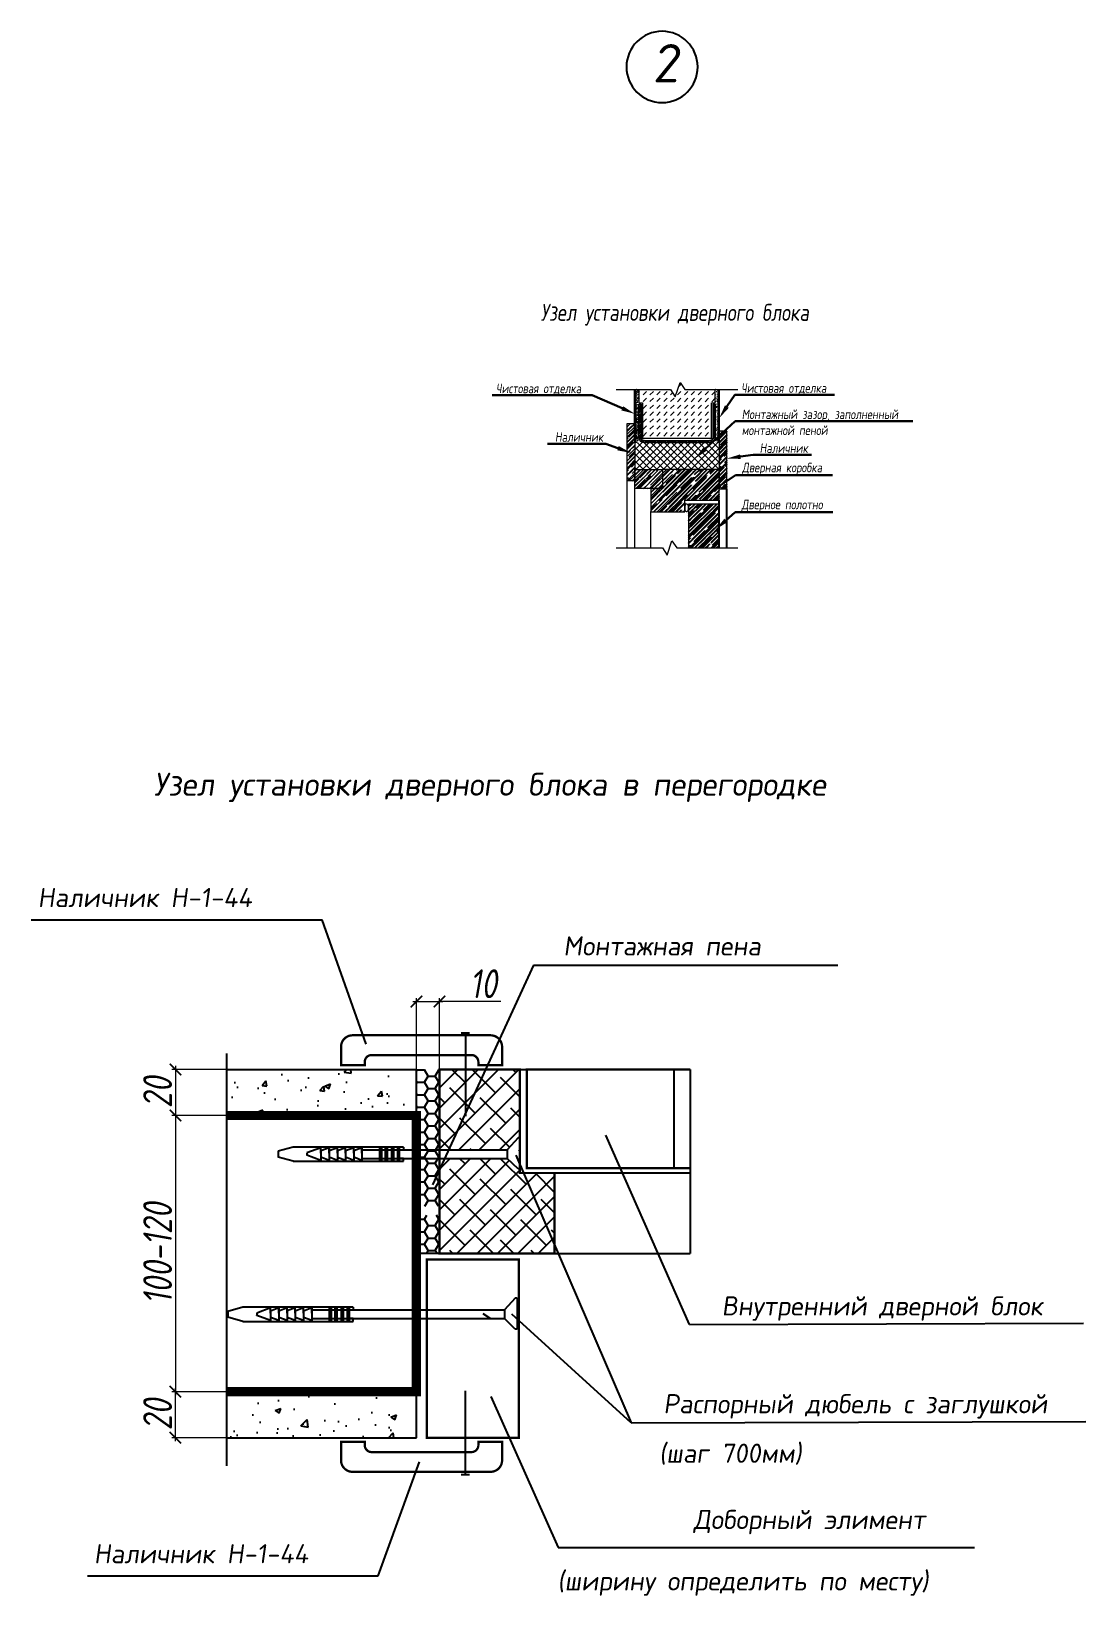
# Model space of a CAD drawing. Header units: millimetres. Extents: x 77165 to 11476408, y -193619 to 1121001.
# Drawn here: x 580321 to 594072, y 1010036 to 1030426 of the extents above; entities that cross this region are included whole.
import ezdxf
from ezdxf import colors
from ezdxf.entities.mleader import LeaderData, LeaderLine
from ezdxf.math import Vec2, Vec3

# ---------------------------------------------------------------- set-up
doc = ezdxf.new("R2010")
doc.units = ezdxf.units.MM
doc.layers.add('PDF _Текст', color=7, linetype='Continuous')
doc.layers.add('Узлы', color=80, linetype='Continuous')
for name, color, linetype, lineweight in [('АР Текст', 7, 'Continuous', 9), ('РД-АР_подсветка колонн', 250, 'Continuous', 30), ('ТАБЛИЦЫ', 7, 'Continuous', 25)]:
    doc.layers.add(name, color=color, linetype=linetype, lineweight=lineweight)
doc.styles.add('RUSS', font='isocpeur.ttf', dxfattribs={"width": 0.8, "oblique": 10})
doc.styles.add('Архитект', font='isocpeur.ttf', dxfattribs={"width": 0.8, "oblique": 8})
doc.styles.add('Архитектурный размер', font='isocpeur.ttf', dxfattribs={"width": 0.8, "oblique": 8})

msp = doc.modelspace()

# ---------------------------------------------------------------- texts
at = {"layer": 'АР Текст', "style": 'Архитектурный размер', "oblique": 8}
for s, height, p in [('2', 500, (588423.51387, 1029759.166)), ('Узел установки дверного блока в перегородке', 300, (581921.94915, 1020462.2037)), ('Наличник Н-1-44', 250, (580405.01902, 1019010.88658)), ('Монтажная пена', 250, (587259.42059, 1018380.46146)), ('Внутренний дверной блок', 250, (589324.25572, 1013688.6017)), ('Распорный дюбель с заглушкой ', 250, (588563.7067, 1012413.21797)), (' (шаг 700мм)', 250, (588349.67416, 1011768.21797)), ('Доборный элимент', 250, (588957.28086, 1010904.33367)), ('Наличник Н-1-44', 250, (581137.44314, 1010458.78546)), ('(ширину определить по месту)', 250, (587182.83495, 1010104.38645))]:
    msp.add_text(s, height=height, dxfattribs=at).set_placement(p)
at = {"layer": 'АР Текст', "insert": (588713.55881, 1026873.68404), "char_height": 300, "attachment_point": 2, "style": 'Архитектурный размер'}
msp.add_mtext('\\A1;{\\H0.74x;Узел установки дверного блока \\P} \\P ', dxfattribs=at)
at = {"layer": 'ТАБЛИЦЫ', "insert": (581968.71256, 1016595.69941), "char_height": 375, "attachment_point": 5, "rotation": 90, "style": 'RUSS'}
msp.add_mtext('\\A1;20', dxfattribs=at)
at = {"layer": 'Узлы', "insert": (586215.65239, 1018012.28476), "char_height": 375, "attachment_point": 5, "style": 'RUSS'}
msp.add_mtext('\\A1;10', dxfattribs=at)
at = {"layer": 'Узлы', "char_height": 375, "attachment_point": 5, "rotation": 90, "style": 'RUSS'}
for s, insert in [('\\A1;100-120', (581968.71256, 1014495.69941)), ('\\A1;20', (581968.71256, 1012395.69941))]:
    msp.add_mtext(s, dxfattribs=dict(at, insert=insert))

# ---------------------------------------------------------------- blocks, each defined once
blk = doc.blocks.new('_ARCHTICK')
at = {"color": 0, "linetype": 'ByBlock', "const_width": 0.15}
blk.add_lwpolyline([(-0.5, -0.5), (0.5, 0.5)], dxfattribs=at)

# ---------------------------------------------------------------- hatches: boundary and pattern name
at = {"layer": 'Узлы'}
h = msp.add_hatch(dxfattribs=at)
h.set_pattern_fill('AR-CONC', scale=105, style=0)
h.set_pattern_definition([(50, (494230.35, 893156.95), (753.1232, -65.8897), [78.75, -866.25]), (355, (494230.35, 893156.95), (-145.689, 789.8017), [63, -693]), (100.4514, (494293.1, 893151.5), (607.435, 723.9115), [66.9272, -736.1992]), (46.1842, (494230.35, 893367), (1120.603, -173.795), [118.125, -1299.375]), (96.6356, (494323.7, 893352.5), (981.396, 1022.824), [100.391, -1104.299]), (351.1842, (494230.4, 893367), (981.395, 1022.8245), [94.5, -1039.5]), (21, (494335.35, 893314.45), (626.7524, -422.7498), [78.75, -866.25]), (326, (494335.35, 893314.45), (255.481, 761.4075), [63, -693]), (71.4514, (494387.6, 893279.2), (882.2338, 338.657), [66.9272, -736.1992]), (37.5, (494230.35, 893156.95), (12.76785, 349.53855), [0, -684.6, 0, -703.5, 0, -695.625]), (7.5, (494230.35, 893156.95), (276.223, 414.1323), [0, -401.1, 0, -668.85, 0, -265.125]), (327.5, (493996.2, 893156.95), (560.51356, -23.6826), [0, -262.5, 0, -819, 0, -1086.75]), (317.5, (493891.2, 893156.95), (612.3455, 105.1102), [0, -341.25, 0, -543.9, 0, -771.75])])
h.paths.add_polyline_path([(582867.68575, 1016895.69941), (582867.68575, 1016295.69941), (585343.73153, 1016295.69941), (585343.73153, 1016895.69941)])
h.paths.add_polyline_path([(585343.73153, 1012095.69941), (585343.73153, 1012695.69941), (582867.68575, 1012695.69941), (582867.68575, 1012095.69941)])
h = msp.add_hatch(dxfattribs=at)
h.set_pattern_fill('HONEY', scale=750, style=0)
h.set_pattern_definition([(0, (494230.35, 893156.955), (140.625, 81.18988), [93.75, -187.5]), (120, (494230.35, 893156.955), (-140.625, 81.18988), [93.75, -187.5]), (60, (494230.35, 893156.955), (3e-07, 162.379763), [-187.5, 93.75])])
h.paths.add_polyline_path([(585643.73153, 1016895.69941), (585343.73153, 1016895.69941), (585343.73153, 1016295.69941), (585343.73153, 1015112.07315), (585643.73153, 1015112.07315)])
h.paths.add_polyline_path([(585643.73153, 1014997.34618), (585343.73153, 1014997.34618), (585343.73153, 1014495.69941), (585643.73153, 1014495.69941)])
h = msp.add_hatch(dxfattribs=at)
h.set_pattern_fill('ANSI38', scale=1500, style=0)
h.set_pattern_definition([(45, (494230.35, 893156.95), (-132.58252, 132.58252), []), (135, (494230.35, 893156.95), (-397.74756, 132.58252), [468.75, -281.25])])
h.paths.add_polyline_path([(586693.73153, 1016895.69941), (585643.73153, 1016895.69941), (585643.73153, 1015849.59553), (586528.16622, 1015849.59553), (586668.53153, 1016002.46087), (586693.73153, 1015597.93432), (586681.13153, 1015597.93432), (586668.53153, 1015597.93432), (586528.16622, 1015734.86855), (585643.73153, 1015734.86855), (585643.73153, 1014495.69941), (587143.73153, 1014495.69941), (587143.73153, 1015545.69941), (586693.73153, 1015545.69941)])

# ---------------------------------------------------------------- linework, layer by layer
at = {"color": 7, "linetype": 'Continuous', "lineweight": 5, "true_color": 0x000007}
for points in [[(587949.26928, 1025755.83689), (588657.08959, 1025755.83689), (588719.93344, 1025662.56338), (588782.11579, 1025849.77192), (588844.29813, 1025755.83689), (589534.91906, 1025755.83689)], [(588762.93187, 1025793.54321), (588792.70002, 1025822.64984), (588792.70002, 1025822.64984)], [(588747.71705, 1025688.36243), (588792.70002, 1025733.34541), (588792.70002, 1025733.34541)], [(588747.71705, 1025598.39649), (588792.70002, 1025643.37946), (588792.70002, 1025643.37946)], [(588837.68299, 1025688.36243), (588882.00445, 1025733.34541), (588882.00445, 1025733.34541)], [(588837.68299, 1025598.39649), (588882.00445, 1025643.37946), (588882.00445, 1025643.37946)], [(588926.98742, 1025688.36243), (588971.97039, 1025733.34541), (588971.97039, 1025733.34541)], [(588926.98742, 1025598.39649), (588971.97039, 1025643.37946), (588971.97039, 1025643.37946)], [(589016.95337, 1025688.36243), (589061.93634, 1025733.34541), (589061.93634, 1025733.34541)], [(589016.95337, 1025598.39649), (589061.93634, 1025643.37946), (589061.93634, 1025643.37946)], [(589106.91931, 1025688.36243), (589151.24077, 1025733.34541), (589151.24077, 1025733.34541)], [(589106.91931, 1025598.39649), (589151.24077, 1025643.37946), (589151.24077, 1025643.37946)], [(589196.22374, 1025688.36243), (589241.20671, 1025733.34541), (589241.20671, 1025733.34541)], [(589196.22374, 1025598.39649), (589241.20671, 1025643.37946), (589241.20671, 1025643.37946)], [(588747.71705, 1025508.43054), (588792.70002, 1025553.41352), (588792.70002, 1025553.41352)], [(588747.71705, 1025419.12611), (588792.70002, 1025464.10909), (588792.70002, 1025464.10909)], [(588837.68299, 1025508.43054), (588882.00445, 1025553.41352), (588882.00445, 1025553.41352)], [(588837.68299, 1025419.12611), (588882.00445, 1025464.10909), (588882.00445, 1025464.10909)], [(588926.98742, 1025508.43054), (588971.97039, 1025553.41352), (588971.97039, 1025553.41352)], [(588926.98742, 1025419.12611), (588971.97039, 1025464.10909), (588971.97039, 1025464.10909)], [(589016.95337, 1025508.43054), (589061.93634, 1025553.41352), (589061.93634, 1025553.41352)], [(589016.95337, 1025419.12611), (589061.93634, 1025464.10909), (589061.93634, 1025464.10909)], [(589106.91931, 1025508.43054), (589151.24077, 1025553.41352), (589151.24077, 1025553.41352)], [(589106.91931, 1025419.12611), (589151.24077, 1025464.10909), (589151.24077, 1025464.10909)], [(588092.81789, 1025304.68414), (588102.40984, 1025314.2761), (588102.40984, 1025314.2761)], [(588092.81789, 1025269.95464), (588137.13935, 1025314.2761), (588137.13935, 1025314.2761)], [(588092.81789, 1025209.09532), (588192.70655, 1025308.98398), (588192.70655, 1025308.98398)], [(588092.81789, 1025221.99485), (588154.66947, 1025283.51568), (588154.66947, 1025283.51568)], [(588092.81789, 1025173.70431), (588186.0914, 1025266.64707), (588186.0914, 1025266.64707)], [(588092.81789, 1025140.62859), (588192.70655, 1025240.51725), (588192.70655, 1025240.51725)], [(588092.81789, 1025125.41376), (588192.70655, 1025225.30242), (588192.70655, 1025225.30242)], [(588114.97862, 1025136.32875), (588192.70655, 1025214.05668), (588192.70655, 1025214.05668)], [(588119.93997, 1025239.52498), (588192.70655, 1025312.29155), (588192.70655, 1025312.29155)], [(588747.71705, 1025329.16017), (588792.70002, 1025374.14314), (588792.70002, 1025374.14314)], [(588747.71705, 1025239.19422), (588792.70002, 1025284.1772), (588792.70002, 1025284.1772)], [(588747.71705, 1025149.88979), (588792.70002, 1025194.87276), (588792.70002, 1025194.87276)], [(588837.68299, 1025329.16017), (588882.00445, 1025374.14314), (588882.00445, 1025374.14314)], [(588837.68299, 1025239.19422), (588882.00445, 1025284.1772), (588882.00445, 1025284.1772)], [(588837.68299, 1025149.88979), (588882.00445, 1025194.87276), (588882.00445, 1025194.87276)], [(588926.98742, 1025329.16017), (588971.97039, 1025374.14314), (588971.97039, 1025374.14314)], [(588926.98742, 1025239.19422), (588971.97039, 1025284.1772), (588971.97039, 1025284.1772)], [(588926.98742, 1025149.88979), (588971.97039, 1025194.87276), (588971.97039, 1025194.87276)], [(589016.95337, 1025329.16017), (589061.93634, 1025374.14314), (589061.93634, 1025374.14314)], [(589016.95337, 1025239.19422), (589061.93634, 1025284.1772), (589061.93634, 1025284.1772)], [(589016.95337, 1025149.88979), (589061.93634, 1025194.87276), (589061.93634, 1025194.87276)], [(589106.91931, 1025329.16017), (589151.24077, 1025374.14314), (589151.24077, 1025374.14314)], [(589106.91931, 1025239.19422), (589151.24077, 1025284.1772), (589151.24077, 1025284.1772)], [(589106.91931, 1025149.88979), (589151.24077, 1025194.87276), (589151.24077, 1025194.87276)], [(588092.81789, 1025068.52353), (588192.70655, 1025168.41219), (588192.70655, 1025168.41219)], [(588092.81789, 1025077.12322), (588183.44535, 1025168.41219), (588183.44535, 1025168.41219)], [(588092.81789, 1025029.49419), (588192.70655, 1025129.38285), (588192.70655, 1025129.38285)], [(588092.81789, 1025114.16802), (588103.07136, 1025124.42149), (588103.07136, 1025124.42149)], [(588092.81789, 1025018.5792), (588187.08368, 1025112.51423), (588187.08368, 1025112.51423)], [(588092.81789, 1024981.20365), (588192.70655, 1025081.42306), (588192.70655, 1025081.42306)], [(588092.81789, 1024997.41075), (588169.8843, 1025074.47716), (588169.8843, 1025074.47716)], [(588092.81789, 1024933.24386), (588192.70655, 1025033.13252), (588192.70655, 1025033.13252)], [(588100.4253, 1024893.22224), (588192.70655, 1024984.84197), (588192.70655, 1024984.84197)], [(588163.26916, 1024995.75696), (588192.70655, 1025025.5251), (588192.70655, 1025025.5251)], [(588163.26916, 1024993.1109), (588192.70655, 1025022.87905), (588192.70655, 1025022.87905)], [(588473.18861, 1024714.61338), (588823.12968, 1025063.89293), (588823.12968, 1025063.89293)], [(588844.29813, 1024714.61338), (588494.35707, 1025063.89293), (588494.35707, 1025063.89293)], [(588563.15456, 1024714.61338), (588912.43411, 1025063.89293), (588912.43411, 1025063.89293)], [(588933.60256, 1024714.61338), (588584.32301, 1025063.89293), (588584.32301, 1025063.89293)], [(588653.1205, 1024714.61338), (589002.40005, 1025063.89293), (589002.40005, 1025063.89293)], [(589023.56851, 1024714.61338), (588674.28896, 1025063.89293), (588674.28896, 1025063.89293)], [(588742.42493, 1024714.61338), (589092.366, 1025063.89293), (589092.366, 1025063.89293)], [(589113.53445, 1024714.61338), (588763.59339, 1025063.89293), (588763.59339, 1025063.89293)], [(588832.39088, 1024714.61338), (589182.33194, 1025063.89293), (589182.33194, 1025063.89293)], [(589203.5004, 1024714.61338), (588853.55933, 1025063.89293), (588853.55933, 1025063.89293)], [(588922.35682, 1024714.61338), (589271.63637, 1025063.89293), (589271.63637, 1025063.89293)], [(589292.14331, 1024715.2749), (588943.52528, 1025063.89293), (588943.52528, 1025063.89293)], [(589011.66125, 1024714.61338), (589292.14331, 1024994.43393), (589292.14331, 1024994.43393)], [(589292.14331, 1024805.24084), (589032.82971, 1025063.89293), (589032.82971, 1025063.89293)], [(589292.14331, 1024894.54527), (589122.79565, 1025063.89293), (589122.79565, 1025063.89293)], [(589292.14331, 1024984.51122), (589211.43857, 1025063.89293), (589211.43857, 1025063.89293)], [(588092.81789, 1024922.99039), (588136.14707, 1024965.98882), (588136.14707, 1024965.98882)], [(588092.81789, 1024925.63644), (588126.88587, 1024959.37367), (588126.88587, 1024959.37367)], [(588092.81789, 1024828.06309), (588192.70655, 1024927.95174), (588192.70655, 1024927.95174)], [(588092.81789, 1024789.03374), (588192.70655, 1024888.9224), (588192.70655, 1024888.9224)], [(588092.81789, 1024781.42633), (588192.70655, 1024881.31499), (588192.70655, 1024881.31499)], [(588092.81789, 1024732.47427), (588192.70655, 1024832.36293), (588192.70655, 1024832.36293)], [(588092.81789, 1024710.31354), (588192.70655, 1024809.54068), (588192.70655, 1024809.54068)], [(588117.62467, 1024862.13107), (588192.70655, 1024937.21294), (588192.70655, 1024937.21294)], [(588119.93997, 1024880.65347), (588192.70655, 1024953.42005), (588192.70655, 1024953.42005)], [(588129.20117, 1024777.45724), (588192.70655, 1024840.96261), (588192.70655, 1024840.96261)], [(588146.40055, 1024746.69683), (588192.70655, 1024792.67207), (588192.70655, 1024792.67207)], [(589101.6272, 1024714.61338), (589292.14331, 1024905.1295), (589292.14331, 1024905.1295)], [(589191.59314, 1024714.61338), (589292.14331, 1024815.16356), (589292.14331, 1024815.16356)], [(588092.81789, 1024644.49287), (588192.70655, 1024744.38153), (588192.70655, 1024744.38153)], [(588092.81789, 1024638.53924), (588192.70655, 1024738.4279), (588192.70655, 1024738.4279)], [(588092.81789, 1024692.78341), (588110.67877, 1024710.31354), (588110.67877, 1024710.31354)], [(588092.81789, 1024636.88545), (588159.96159, 1024703.6984), (588159.96159, 1024703.6984)], [(588092.81789, 1024566.43418), (588192.70655, 1024666.32284), (588192.70655, 1024666.32284)], [(588092.81789, 1024596.86384), (588108.03272, 1024612.07867), (588108.03272, 1024612.07867)], [(588109.02499, 1024564.78039), (588139.45465, 1024595.21005), (588139.45465, 1024595.21005)], [(588136.14707, 1024584.29507), (588192.70655, 1024640.85454), (588192.70655, 1024640.85454)], [(588157.31553, 1024564.78039), (588192.70655, 1024600.17141), (588192.70655, 1024600.17141)], [(588158.96932, 1024662.023), (588192.70655, 1024696.7525), (588192.70655, 1024696.7525)], [(588163.26916, 1024564.78039), (588192.70655, 1024594.54854), (588192.70655, 1024594.54854)], [(588171.53809, 1024715.60565), (588192.70655, 1024736.77411), (588192.70655, 1024736.77411)], [(588175.83793, 1024631.59334), (588192.70655, 1024648.46195), (588192.70655, 1024648.46195)], [(588192.70655, 1024710.31354), (588197.99866, 1024714.61338), (588197.99866, 1024714.61338)], [(588192.70655, 1024638.53924), (588269.11145, 1024714.61338), (588269.11145, 1024714.61338)], [(588192.70655, 1024566.43418), (588340.88575, 1024714.61338), (588340.88575, 1024714.61338)], [(588192.70655, 1024494.32912), (588412.99081, 1024714.61338), (588412.99081, 1024714.61338)], [(588192.70655, 1024636.88545), (588270.76523, 1024714.61338), (588270.76523, 1024714.61338)], [(588192.70655, 1024692.78341), (588214.86728, 1024714.61338), (588214.86728, 1024714.61338)], [(588192.70655, 1024644.49287), (588263.15782, 1024714.61338), (588263.15782, 1024714.61338)], [(588192.70655, 1024548.57329), (588358.74664, 1024714.61338), (588358.74664, 1024714.61338)], [(588192.70655, 1024596.86384), (588302.18716, 1024706.0137), (588302.18716, 1024706.0137)], [(588192.70655, 1024500.28275), (588300.53338, 1024608.10958), (588300.53338, 1024608.10958)], [(588192.70655, 1024540.96588), (588243.64315, 1024591.90248), (588243.64315, 1024591.90248)], [(588205.60608, 1024464.89173), (588331.62455, 1024590.91021), (588331.62455, 1024590.91021)], [(588219.16712, 1024472.49915), (588327.65546, 1024579.99522), (588327.65546, 1024579.99522)], [(588235.04346, 1024464.89173), (588400.42204, 1024629.93955), (588400.42204, 1024629.93955)], [(588253.89662, 1024464.89173), (588491.71101, 1024703.6984), (588491.71101, 1024703.6984)], [(588255.55041, 1024603.80974), (588366.35405, 1024714.61338), (588366.35405, 1024714.61338)], [(588339.23196, 1024591.90248), (588462.27362, 1024714.61338), (588462.27362, 1024714.61338)], [(588350.47771, 1024658.05391), (588407.03718, 1024714.61338), (588407.03718, 1024714.61338)], [(588367.34632, 1024626.63198), (588455.32772, 1024714.61338), (588455.32772, 1024714.61338)], [(588379.25358, 1024542.61966), (588523.13294, 1024686.82978), (588523.13294, 1024686.82978)], [(588385.86872, 1024472.49915), (588552.57033, 1024639.20075), (588552.57033, 1024639.20075)], [(588396.12219, 1024511.52849), (588552.57033, 1024667.31511), (588552.57033, 1024667.31511)], [(588397.77598, 1024464.89173), (588520.48688, 1024588.59491), (588520.48688, 1024588.59491)], [(588422.25201, 1024579.99522), (588552.57033, 1024710.31354), (588552.57033, 1024710.31354)], [(588428.20564, 1024586.94112), (588552.57033, 1024710.31354), (588552.57033, 1024710.31354)], [(588471.53482, 1024702.04461), (588485.09587, 1024714.61338), (588485.09587, 1024714.61338)], [(588506.26433, 1024568.08796), (588552.57033, 1024614.72472), (588552.57033, 1024614.72472)], [(588552.57033, 1024705.35218), (588562.16228, 1024714.61338), (588562.16228, 1024714.61338)], [(588552.57033, 1024633.24712), (588633.93659, 1024714.61338), (588633.93659, 1024714.61338)], [(588552.57033, 1024710.31354), (588556.20866, 1024714.61338), (588556.20866, 1024714.61338)], [(588552.57033, 1024663.01527), (588604.4992, 1024714.61338), (588604.4992, 1024714.61338)], [(588552.57033, 1024614.72472), (588652.78974, 1024714.61338), (588652.78974, 1024714.61338)], [(588552.57033, 1024656.06937), (588553.5626, 1024658.05391), (588553.5626, 1024658.05391)], [(588552.57033, 1024518.14364), (588683.2194, 1024648.46195), (588683.2194, 1024648.46195)], [(588552.57033, 1024560.48055), (588637.24416, 1024646.14665), (588637.24416, 1024646.14665)], [(588552.57033, 1024464.89173), (588721.25647, 1024634.23939), (588721.25647, 1024634.23939)], [(588552.57033, 1024561.47282), (588607.80677, 1024616.37851), (588607.80677, 1024616.37851)], [(588558.52396, 1024572.38781), (588700.74953, 1024714.61338), (588700.74953, 1024714.61338)], [(588570.43121, 1024488.70625), (588714.31057, 1024631.59334), (588714.31057, 1024631.59334)], [(588580.68468, 1024684.18372), (588611.11434, 1024714.61338), (588611.11434, 1024714.61338)], [(588643.19779, 1024652.7618), (588706.04164, 1024714.61338), (588706.04164, 1024714.61338)], [(588664.36624, 1024672.27647), (588706.70316, 1024714.61338), (588706.70316, 1024714.61338)], [(588733.16373, 1024699.39855), (588749.04007, 1024714.61338), (588749.04007, 1024714.61338)], [(589280.89757, 1024714.61338), (589292.14331, 1024725.19761), (589292.14331, 1024725.19761)], [(588092.15637, 1023691.91227), (588092.81789, 1024564.78039), (588092.81789, 1024564.78039)], [(588192.04503, 1023691.91227), (588192.70655, 1024464.89173), (588192.70655, 1024464.89173)], [(588301.19489, 1024464.89173), (588329.30925, 1024492.67533), (588329.30925, 1024492.67533)], [(588306.48701, 1024464.89173), (588357.09285, 1024514.83606), (588357.09285, 1024514.83606)], [(588307.14852, 1024464.89173), (588410.34475, 1024568.08796), (588410.34475, 1024568.08796)], [(588349.48544, 1024464.89173), (588360.40042, 1024475.80672), (588360.40042, 1024475.80672)], [(588402.07582, 1024339.53477), (588528.0943, 1024464.89173), (588528.0943, 1024464.89173)], [(588402.07582, 1024463.89946), (588402.73734, 1024464.89173), (588402.73734, 1024464.89173)], [(588402.07582, 1024415.60892), (588451.02788, 1024464.89173), (588451.02788, 1024464.89173)], [(588402.07582, 1024368.31065), (588499.31843, 1024464.89173), (588499.31843, 1024464.89173)], [(588402.07582, 1024320.0201), (588520.48688, 1024438.76192), (588520.48688, 1024438.76192)], [(588402.07582, 1024410.64756), (588410.34475, 1024418.25498), (588410.34475, 1024418.25498)], [(588402.07582, 1024315.05874), (588493.3648, 1024406.34772), (588493.3648, 1024406.34772)], [(588402.07582, 1024267.42971), (588521.47915, 1024386.83305), (588521.47915, 1024386.83305)], [(588402.73734, 1024464.89173), (588494.35707, 1024556.18071), (588494.35707, 1024556.18071)], [(588408.02945, 1024277.68319), (588551.90881, 1024421.56255), (588551.90881, 1024421.56255)], [(588422.25201, 1024430.16223), (588456.98151, 1024464.89173), (588456.98151, 1024464.89173)], [(588424.89807, 1024246.26126), (588711.99527, 1024533.35846), (588711.99527, 1024533.35846)], [(588428.20564, 1024436.77738), (588456.32, 1024464.89173), (588456.32, 1024464.89173)], [(588446.06652, 1024464.89173), (588551.90881, 1024571.39554), (588551.90881, 1024571.39554)], [(588450.36637, 1024464.89173), (588522.14067, 1024536.66604), (588522.14067, 1024536.66604)], [(588469.88104, 1024286.94439), (588577.37711, 1024394.44046), (588577.37711, 1024394.44046)], [(588487.41117, 1024165.22576), (588741.43266, 1024418.25498), (588741.43266, 1024418.25498)], [(588494.35707, 1024464.89173), (588552.57033, 1024523.43575), (588552.57033, 1024523.43575)], [(588498.65691, 1024464.89173), (588552.57033, 1024519.13591), (588552.57033, 1024519.13591)], [(588505.27205, 1024418.25498), (588551.90881, 1024464.89173), (588551.90881, 1024464.89173)], [(588522.14067, 1024464.89173), (588552.57033, 1024495.32139), (588552.57033, 1024495.32139)], [(588542.64761, 1024464.89173), (588550.25503, 1024472.49915), (588550.25503, 1024472.49915)], [(588552.57033, 1024489.36776), (588564.47758, 1024502.26729), (588564.47758, 1024502.26729)], [(588553.5626, 1024275.03713), (588661.05867, 1024382.86396), (588661.05867, 1024382.86396)], [(588599.20708, 1024373.272), (588743.08645, 1024516.48985), (588743.08645, 1024516.48985)], [(588628.97523, 1024258.16851), (588772.19307, 1024401.38636), (588772.19307, 1024401.38636)], [(588402.07582, 1024175.14847), (588549.26275, 1024323.32767), (588549.26275, 1024323.32767)], [(588402.07582, 1024195.65541), (588478.14997, 1024271.72956), (588478.14997, 1024271.72956)], [(588402.07582, 1024219.13917), (588442.75895, 1024259.8223), (588442.75895, 1024259.8223)], [(588440.1129, 1024165.22576), (588580.68468, 1024306.45906), (588580.68468, 1024306.45906)], [(588443.42047, 1024165.22576), (588526.44051, 1024248.2458), (588526.44051, 1024248.2458)], [(588535.70171, 1024165.22576), (588578.03863, 1024207.56267), (588578.03863, 1024207.56267)], [(588539.34004, 1024165.22576), (588610.45283, 1024236.33854), (588610.45283, 1024236.33854)], [(588583.99226, 1024165.22576), (588609.46056, 1024191.35557), (588609.46056, 1024191.35557)], [(588632.2828, 1024165.22576), (588770.20853, 1024303.15149), (588770.20853, 1024303.15149)], [(588633.93659, 1024165.22576), (588694.13439, 1024224.43129), (588694.13439, 1024224.43129)], [(588637.24416, 1024263.46063), (588745.07099, 1024370.9567), (588745.07099, 1024370.9567)], [(588402.07582, 1023691.91227), (588402.07582, 1024165.22576), (588402.07582, 1024165.22576)], [(587949.26928, 1023691.91227), (588551.2473, 1023691.91227), (588614.09116, 1023598.63876), (588676.2735, 1023785.8473), (588739.11736, 1023691.91227), (589534.91906, 1023691.91227)]]:
    msp.add_lwpolyline(points, dxfattribs=at)
at = {"color": 7, "linetype": 'Continuous', "lineweight": -2, "true_color": 0x000007}
for points in [[(588192.04503, 1025064.22369), (588192.04503, 1025756.16765), (588192.04503, 1025756.16765)], [(588202.2985, 1025064.22369), (588202.2985, 1025756.16765), (588202.2985, 1025756.16765)], [(589282.2206, 1025063.89293), (589282.2206, 1025755.83689), (589282.2206, 1025755.83689)], [(589291.4818, 1025063.89293), (589291.4818, 1025755.83689), (589291.4818, 1025755.83689)], [(589292.14331, 1025206.11851), (589299.41997, 1025214.05668), (589299.41997, 1025214.05668)], [(589292.14331, 1025210.74911), (589295.45089, 1025214.05668), (589295.45089, 1025214.05668)], [(589292.14331, 1025162.45856), (589343.74143, 1025214.05668), (589343.74143, 1025214.05668)], [(589297.43543, 1025119.46013), (589392.03197, 1025214.05668), (589392.03197, 1025214.05668)], [(589313.31177, 1025180.31945), (589347.71052, 1025214.05668), (589347.71052, 1025214.05668)], [(589340.43386, 1025182.96551), (589371.52503, 1025214.05668), (589371.52503, 1025214.05668)], [(589292.14331, 1025158.48948), (589301.40452, 1025168.41219), (589301.40452, 1025168.41219)], [(589292.14331, 1025066.53899), (589392.03197, 1025166.42765), (589392.03197, 1025166.42765)], [(589292.14331, 1025063.23142), (589385.41683, 1025156.50494), (589385.41683, 1025156.50494)], [(589292.14331, 1025134.67496), (589304.71209, 1025147.24374), (589304.71209, 1025147.24374)], [(589292.14331, 1024991.12636), (589392.03197, 1025091.01502), (589392.03197, 1025091.01502)], [(589292.14331, 1024921.66736), (589392.03197, 1025021.55602), (589392.03197, 1025021.55602)], [(589292.14331, 1024919.68282), (589392.03197, 1025019.57148), (589392.03197, 1025019.57148)], [(589292.14331, 1024967.97336), (589334.48023, 1025010.31027), (589334.48023, 1025010.31027)], [(589297.43543, 1025068.52353), (589392.03197, 1025163.12008), (589392.03197, 1025163.12008)], [(589309.34269, 1025035.44782), (589392.03197, 1025118.13711), (589392.03197, 1025118.13711)], [(589325.88054, 1025004.35665), (589392.03197, 1025069.84656), (589392.03197, 1025069.84656)], [(589361.60232, 1025036.77085), (589392.03197, 1025067.86202), (589392.03197, 1025067.86202)], [(589292.14331, 1024872.05379), (589392.03197, 1024971.94245), (589392.03197, 1024971.94245)], [(589292.14331, 1024847.57776), (589392.03197, 1024947.46642), (589392.03197, 1024947.46642)], [(589292.14331, 1024778.11876), (589392.03197, 1024878.00741), (589392.03197, 1024878.00741)], [(589292.14331, 1024776.13421), (589392.03197, 1024876.02287), (589392.03197, 1024876.02287)], [(589292.14331, 1024775.4727), (589392.03197, 1024875.36136), (589392.03197, 1024875.36136)], [(589292.14331, 1024826.4093), (589319.2654, 1024853.53139), (589319.2654, 1024853.53139)], [(589292.14331, 1024704.02915), (589392.03197, 1024803.91781), (589392.03197, 1024803.91781)], [(589337.7878, 1024920.34433), (589392.03197, 1024974.5885), (589392.03197, 1024974.5885)], [(589354.98717, 1024888.59164), (589392.03197, 1024926.29796), (589392.03197, 1024926.29796)], [(589367.55595, 1024805.24084), (589392.03197, 1024829.71687), (589392.03197, 1024829.71687)], [(589370.202, 1024759.59635), (589392.03197, 1024781.42633), (589392.03197, 1024781.42633)], [(589384.0938, 1024773.48816), (589392.03197, 1024781.42633), (589392.03197, 1024781.42633)], [(588471.86558, 1024192.6786), (588993.13885, 1024714.61338), (588993.13885, 1024714.61338)], [(588514.86401, 1024307.78209), (588921.03379, 1024714.61338), (588921.03379, 1024714.61338)], [(588515.52553, 1024164.895), (588966.67828, 1024616.04775), (588966.67828, 1024616.04775)], [(588557.20093, 1024422.22406), (588848.92873, 1024714.61338), (588848.92873, 1024714.61338)], [(588587.63058, 1024457.28432), (588844.95965, 1024714.61338), (588844.95965, 1024714.61338)], [(588589.61513, 1024406.34772), (588805.26879, 1024622.00138), (588805.26879, 1024622.00138)], [(588600.19936, 1024537.32755), (588778.1467, 1024714.61338), (588778.1467, 1024714.61338)], [(588616.0757, 1024342.18083), (588904.49593, 1024629.27804), (588904.49593, 1024629.27804)], [(588672.96593, 1024394.44046), (588887.95808, 1024610.09412), (588887.95808, 1024610.09412)], [(588748.37856, 1024660.36921), (588801.96122, 1024714.61338), (588801.96122, 1024714.61338)], [(588750.3631, 1024667.64587), (588796.6691, 1024714.61338), (588796.6691, 1024714.61338)], [(588756.97825, 1024382.5332), (588971.97039, 1024598.18687), (588971.97039, 1024598.18687)], [(588762.93187, 1024584.29507), (588893.25019, 1024714.61338), (588893.25019, 1024714.61338)], [(588778.80822, 1024552.54238), (588941.54074, 1024714.61338), (588941.54074, 1024714.61338)], [(588791.37699, 1024469.19158), (588934.92559, 1024612.07867), (588934.92559, 1024612.07867)], [(588808.57636, 1024437.43889), (589085.75085, 1024714.61338), (589085.75085, 1024714.61338)], [(588831.72936, 1024648.46195), (588897.21928, 1024714.61338), (588897.21928, 1024714.61338)], [(588837.68299, 1024322.3354), (589124.11868, 1024609.43261), (589124.11868, 1024609.43261)], [(588840.99056, 1024370.62595), (589055.98271, 1024586.94112), (589055.98271, 1024586.94112)], [(588915.08016, 1024636.55469), (588993.13885, 1024714.61338), (588993.13885, 1024714.61338)], [(588952.78648, 1024458.60735), (589132.05685, 1024638.53924), (589132.05685, 1024638.53924)], [(588954.10951, 1024678.89161), (588989.83128, 1024714.61338), (588989.83128, 1024714.61338)], [(588971.30888, 1024647.80044), (589037.46031, 1024714.61338), (589037.46031, 1024714.61338)], [(588983.21614, 1024563.78812), (589126.76474, 1024707.99824), (589126.76474, 1024707.99824)], [(588995.78491, 1024573.04932), (589136.02594, 1024714.61338), (589136.02594, 1024714.61338)], [(588999.09248, 1024624.64744), (589089.05842, 1024714.61338), (589089.05842, 1024714.61338)], [(588999.75399, 1024532.69695), (589182.33194, 1024714.61338), (589182.33194, 1024714.61338)], [(589012.98428, 1024448.68463), (589155.87137, 1024592.23324), (589155.87137, 1024592.23324)], [(589029.52214, 1024417.59346), (589291.4818, 1024679.55312), (589291.4818, 1024679.55312)], [(589038.78334, 1024688.15281), (589065.24391, 1024714.61338), (589065.24391, 1024714.61338)], [(589038.78334, 1024328.95054), (589291.4818, 1024582.31052), (589291.4818, 1024582.31052)], [(589081.12025, 1024444.05403), (589291.4818, 1024654.41558), (589291.4818, 1024654.41558)], [(589083.1048, 1024612.74018), (589183.65497, 1024714.61338), (589183.65497, 1024714.61338)], [(589124.11868, 1024558.49601), (589280.23606, 1024714.61338), (589280.23606, 1024714.61338)], [(589165.79408, 1024600.83292), (589274.28243, 1024709.32127), (589274.28243, 1024709.32127)], [(589167.77863, 1024673.5995), (589208.131, 1024714.61338), (589208.131, 1024714.61338)], [(589175.05528, 1024659.7077), (589229.96097, 1024714.61338), (589229.96097, 1024714.61338)], [(589192.25466, 1024627.95501), (589278.25151, 1024714.61338), (589278.25151, 1024714.61338)], [(589204.16191, 1024544.60421), (589291.4818, 1024631.26258), (589291.4818, 1024631.26258)], [(589220.69977, 1024512.85152), (589291.4818, 1024584.29507), (589291.4818, 1024584.29507)], [(589249.8064, 1024588.92567), (589291.4818, 1024631.26258), (589291.4818, 1024631.26258)], [(589292.14331, 1024729.82821), (589316.61934, 1024754.30424), (589316.61934, 1024754.30424)], [(589292.14331, 1024681.53767), (589358.29474, 1024747.6891), (589358.29474, 1024747.6891)], [(589292.14331, 1024681.53767), (589347.71052, 1024738.4279), (589347.71052, 1024738.4279)], [(589292.14331, 1024633.90864), (589392.03197, 1024733.7973), (589392.03197, 1024733.7973)], [(589292.14331, 1024632.58561), (589392.03197, 1024732.47427), (589392.03197, 1024732.47427)], [(589292.14331, 1024560.48055), (589392.03197, 1024660.36921), (589392.03197, 1024660.36921)], [(589292.14331, 1024585.61809), (589346.38749, 1024639.20075), (589346.38749, 1024639.20075)], [(589292.14331, 1024537.32755), (589376.81715, 1024622.00138), (589376.81715, 1024622.00138)], [(589292.14331, 1024585.61809), (589307.35814, 1024600.83292), (589307.35814, 1024600.83292)], [(589292.14331, 1024490.36003), (589391.37046, 1024588.92567), (589391.37046, 1024588.92567)], [(589292.14331, 1024489.03701), (589392.03197, 1024588.92567), (589392.03197, 1024588.92567)], [(589292.14331, 1024488.37549), (589392.03197, 1024588.26415), (589392.03197, 1024588.26415)], [(589334.48023, 1024627.29349), (589392.03197, 1024685.50675), (589392.03197, 1024685.50675)], [(588586.96907, 1024164.895), (588923.67985, 1024502.26729), (588923.67985, 1024502.26729)], [(588645.84384, 1024227.07734), (588932.94105, 1024513.51303), (588932.94105, 1024513.51303)], [(588658.41261, 1024164.895), (588880.68142, 1024386.50229), (588880.68142, 1024386.50229)], [(588820.48362, 1024354.08809), (588964.69374, 1024496.97518), (588964.69374, 1024496.97518)], [(588878.03536, 1024315.05874), (588962.04768, 1024398.40955), (588962.04768, 1024398.40955)], [(588909.12653, 1024343.50386), (589089.05842, 1024523.43575), (589089.05842, 1024523.43575)], [(588923.67985, 1024358.71869), (589139.99503, 1024575.03386), (589139.99503, 1024575.03386)], [(588926.32591, 1024315.05874), (588993.13885, 1024381.87169), (588993.13885, 1024381.87169)], [(588952.78648, 1024315.05874), (589045.39848, 1024407.67075), (589045.39848, 1024407.67075)], [(588974.61645, 1024315.05874), (589153.88683, 1024494.32912), (589153.88683, 1024494.32912)], [(589007.69217, 1024346.81143), (589222.68431, 1024563.12661), (589222.68431, 1024563.12661)], [(589041.42939, 1024333.58115), (589184.31648, 1024477.12975), (589184.31648, 1024477.12975)], [(589071.19754, 1024315.05874), (589291.4818, 1024536.00452), (589291.4818, 1024536.00452)], [(589091.70448, 1024334.90417), (589291.4818, 1024536.00452), (589291.4818, 1024536.00452)], [(589095.67357, 1024315.05874), (589291.4818, 1024510.20546), (589291.4818, 1024510.20546)], [(589118.82657, 1024315.05874), (589182.99346, 1024379.22563), (589182.99346, 1024379.22563)], [(589167.77863, 1024315.05874), (589291.4818, 1024438.76192), (589291.4818, 1024438.76192)], [(589175.05528, 1024322.99692), (589291.4818, 1024440.08495), (589291.4818, 1024440.08495)], [(589214.74614, 1024315.05874), (589291.4818, 1024391.13289), (589291.4818, 1024391.13289)], [(589232.60703, 1024428.8392), (589291.4818, 1024487.71398), (589291.4818, 1024487.71398)], [(589249.8064, 1024397.74803), (589291.4818, 1024439.42343), (589291.4818, 1024439.42343)], [(589315.95783, 1024464.56098), (589374.8326, 1024524.09726), (589374.8326, 1024524.09726)], [(589340.43386, 1024464.56098), (589392.03197, 1024517.48212), (589392.03197, 1024517.48212)], [(589362.26383, 1024464.56098), (589392.03197, 1024494.32912), (589392.03197, 1024494.32912)], [(589364.24837, 1024464.56098), (589392.03197, 1024493.66761), (589392.03197, 1024493.66761)], [(589391.37046, 1023691.91227), (589392.03197, 1024464.56098), (589392.03197, 1024464.56098)], [(588680.9041, 1024164.895), (588801.96122, 1024285.95212), (588801.96122, 1024285.95212)], [(588720.59496, 1024251.55337), (588829.0833, 1024358.71869), (588829.0833, 1024358.71869)], [(588727.87162, 1024164.895), (588842.31359, 1024278.67546), (588842.31359, 1024278.67546)], [(588729.85616, 1024164.895), (588777.48519, 1024212.52403), (588777.48519, 1024212.52403)], [(588730.51767, 1024164.895), (588837.68299, 1024271.3988), (588837.68299, 1024271.3988)], [(588776.16216, 1024164.895), (588799.31516, 1024188.048), (588799.31516, 1024188.048)], [(588804.60728, 1024239.64611), (588842.31359, 1024277.35243), (588842.31359, 1024277.35243)], [(588824.4527, 1024164.895), (588830.40633, 1024170.84863), (588830.40633, 1024170.84863)], [(588825.77573, 1024164.895), (588842.31359, 1024182.09437), (588842.31359, 1024182.09437)], [(588880.01991, 1024315.05874), (588911.77259, 1024346.81143), (588911.77259, 1024346.81143)], [(588891.26565, 1024254.86094), (588902.51139, 1024264.78366), (588902.51139, 1024264.78366)], [(588891.26565, 1024182.75588), (588974.61645, 1024264.78366), (588974.61645, 1024264.78366)], [(588891.26565, 1023895.65868), (589261.71366, 1024264.78366), (589261.71366, 1024264.78366)], [(588891.26565, 1024231.70794), (588925.66439, 1024264.78366), (588925.66439, 1024264.78366)], [(588891.26565, 1024232.36946), (588924.34136, 1024264.78366), (588924.34136, 1024264.78366)], [(588891.26565, 1024184.74043), (588972.63191, 1024264.78366), (588972.63191, 1024264.78366)], [(588891.26565, 1024136.44988), (589020.92245, 1024264.78366), (589020.92245, 1024264.78366)], [(588891.26565, 1023823.55362), (589291.4818, 1024223.10826), (589291.4818, 1024223.10826)], [(588891.26565, 1024136.44988), (588944.84831, 1024188.70951), (588944.84831, 1024188.70951)], [(588891.26565, 1024110.65083), (588959.40162, 1024178.7868), (588959.40162, 1024178.7868)], [(588891.26565, 1024040.53031), (589028.86062, 1024176.80226), (589028.86062, 1024176.80226)], [(588895.89625, 1024092.12843), (589068.55148, 1024264.78366), (589068.55148, 1024264.78366)], [(588909.12653, 1023984.30159), (589189.6086, 1024264.78366), (589189.6086, 1024264.78366)], [(588924.34136, 1023977.02494), (589211.43857, 1024264.12214), (589211.43857, 1024264.12214)], [(588952.78648, 1024100.0666), (589117.50354, 1024264.78366), (589117.50354, 1024264.78366)], [(588971.97039, 1024215.8316), (589020.92245, 1024264.78366), (589020.92245, 1024264.78366)], [(588975.27796, 1024315.05874), (588995.78491, 1024334.90417), (588995.78491, 1024334.90417)], [(588995.78491, 1024215.17009), (589045.39848, 1024264.78366), (589045.39848, 1024264.78366)], [(589055.3212, 1024203.92434), (589116.18051, 1024264.78366), (589116.18051, 1024264.78366)], [(589070.53602, 1024218.47766), (589116.84203, 1024264.78366), (589116.84203, 1024264.78366)], [(589071.19754, 1024315.05874), (589079.79722, 1024322.99692), (589079.79722, 1024322.99692)], [(589087.07388, 1024186.72497), (589165.13257, 1024264.78366), (589165.13257, 1024264.78366)], [(589099.64265, 1024103.37417), (589243.19126, 1024246.92277), (589243.19126, 1024246.92277)], [(589116.84203, 1024071.62148), (589291.4818, 1024246.92277), (589291.4818, 1024246.92277)], [(589138.672, 1024192.01708), (589211.43857, 1024264.78366), (589211.43857, 1024264.78366)], [(589166.4556, 1024315.05874), (589214.08463, 1024362.02626), (589214.08463, 1024362.02626)], [(589222.68431, 1024180.10983), (589291.4818, 1024249.56883), (589291.4818, 1024249.56883)], [(589239.88369, 1024315.05874), (589291.4818, 1024367.31837), (589291.4818, 1024367.31837)], [(589261.71366, 1024315.05874), (589291.4818, 1024344.16537), (589291.4818, 1024344.16537)], [(589263.03669, 1024315.05874), (589291.4818, 1024343.50386), (589291.4818, 1024343.50386)], [(589291.4818, 1024198.63223), (589290.82029, 1024198.63223), (589290.82029, 1024198.63223)], [(589291.4818, 1023691.91227), (589291.4818, 1024315.05874), (589291.4818, 1024315.05874)], [(588891.26565, 1024039.8688), (589020.26094, 1024168.20257), (589020.26094, 1024168.20257)], [(588891.26565, 1023751.44856), (589291.4818, 1024151.66471), (589291.4818, 1024151.66471)], [(588891.26565, 1024039.8688), (588916.40319, 1024064.34482), (588916.40319, 1024064.34482)], [(588891.26565, 1023895.65868), (589049.36757, 1024053.09908), (589049.36757, 1024053.09908)], [(588896.55776, 1023949.90285), (589111.54991, 1024164.895), (589111.54991, 1024164.895)], [(588903.17291, 1023691.91227), (589274.94394, 1024064.34482), (589274.94394, 1024064.34482)], [(588907.80351, 1024007.45459), (589051.35211, 1024151.66471), (589051.35211, 1024151.66471)], [(588937.57165, 1023892.35111), (589080.45874, 1024036.56122), (589080.45874, 1024036.56122)], [(588953.44799, 1023861.25993), (589241.20671, 1024149.01866), (589241.20671, 1024149.01866)], [(588980.57008, 1023937.99559), (589195.56223, 1024152.98774), (589195.56223, 1024152.98774)], [(588983.21614, 1023745.49493), (589270.31334, 1024033.91517), (589270.31334, 1024033.91517)], [(589064.5824, 1023926.08834), (589279.57454, 1024141.08048), (589279.57454, 1024141.08048)], [(589128.74928, 1023988.27068), (589271.63637, 1024131.81928), (589271.63637, 1024131.81928)], [(589145.28714, 1023956.51799), (589291.4818, 1024103.37417), (589291.4818, 1024103.37417)], [(589147.27168, 1023914.18108), (589291.4818, 1024058.3912), (589291.4818, 1024058.3912)], [(589157.1944, 1023872.50568), (589291.4818, 1024006.79308), (589291.4818, 1024006.79308)], [(588891.26565, 1023751.44856), (589078.4742, 1023937.99559), (589078.4742, 1023937.99559)], [(588891.26565, 1023850.01419), (588968.66282, 1023926.08834), (588968.66282, 1023926.08834)], [(588891.26565, 1023799.07759), (588917.72622, 1023825.53816), (588917.72622, 1023825.53816)], [(588891.26565, 1023754.09462), (588917.72622, 1023779.89368), (588917.72622, 1023779.89368)], [(588924.34136, 1023691.91227), (589001.07702, 1023767.98642), (589001.07702, 1023767.98642)], [(588944.18679, 1023807.01576), (589052.67514, 1023914.18108), (589052.67514, 1023914.18108)], [(588966.01676, 1023777.24762), (589108.90385, 1023920.79622), (589108.90385, 1023920.79622)], [(588975.27796, 1023691.91227), (589231.94551, 1023949.24134), (589231.94551, 1023949.24134)], [(588975.93948, 1023691.91227), (589107.58082, 1023822.8921), (589107.58082, 1023822.8921)], [(589024.23002, 1023691.91227), (589138.672, 1023805.69273), (589138.672, 1023805.69273)], [(589028.19911, 1023795.1085), (589135.36443, 1023902.27382), (589135.36443, 1023902.27382)], [(589047.38302, 1023691.91227), (589189.6086, 1023834.13785), (589189.6086, 1023834.13785)], [(589072.52057, 1023691.91227), (589291.4818, 1023910.21199), (589291.4818, 1023910.21199)], [(589111.54991, 1023783.20125), (589219.37674, 1023890.36656), (589219.37674, 1023890.36656)], [(589174.39377, 1023841.41451), (589291.4818, 1023958.50254), (589291.4818, 1023958.50254)], [(589186.96254, 1023757.40219), (589291.4818, 1023862.58296), (589291.4818, 1023862.58296)], [(589190.27011, 1023691.91227), (589291.4818, 1023792.46245), (589291.4818, 1023792.46245)], [(589195.56223, 1023771.29399), (589291.4818, 1023867.87508), (589291.4818, 1023867.87508)], [(589204.16191, 1023726.31102), (589291.4818, 1023814.29242), (589291.4818, 1023814.29242)], [(589216.73068, 1023691.91227), (589291.4818, 1023766.00187), (589291.4818, 1023766.00187)], [(589217.3922, 1023790.4779), (589291.4818, 1023864.56751), (589291.4818, 1023864.56751)], [(589231.284, 1023902.27382), (589291.4818, 1023962.47162), (589291.4818, 1023962.47162)], [(589261.05214, 1023905.58139), (589291.4818, 1023936.01105), (589291.4818, 1023936.01105)], [(589279.57454, 1023759.38673), (589291.4818, 1023771.9555), (589291.4818, 1023771.9555)], [(588891.26565, 1023703.15802), (588916.40319, 1023726.97253), (588916.40319, 1023726.97253)], [(588928.97196, 1023691.91227), (588946.83285, 1023710.43467), (588946.83285, 1023710.43467)], [(589020.26094, 1023691.91227), (589084.42782, 1023756.07916), (589084.42782, 1023756.07916)], [(589116.18051, 1023691.91227), (589168.44014, 1023744.1719), (589168.44014, 1023744.1719)], [(589118.82657, 1023691.91227), (589146.61017, 1023719.69587), (589146.61017, 1023719.69587)], [(589120.81111, 1023691.91227), (589136.02594, 1023707.78862), (589136.02594, 1023707.78862)], [(589211.43857, 1023691.91227), (589252.45246, 1023732.26465), (589252.45246, 1023732.26465)], [(589262.37517, 1023691.91227), (589291.4818, 1023721.0189), (589291.4818, 1023721.0189)], [(589265.02123, 1023691.91227), (589291.4818, 1023717.71133), (589291.4818, 1023717.71133)]]:
    msp.add_lwpolyline(points, dxfattribs=at)
at = {"color": 7, "linetype": 'Continuous', "lineweight": 25, "true_color": 0x000007}
for points in [[(588203.95229, 1025746.90645), (588203.62153, 1025747.23721), (588203.62153, 1025747.23721)], [(588204.6138, 1025722.09966), (588204.28305, 1025722.76118), (588204.28305, 1025722.76118)], [(588204.6138, 1025662.23262), (588204.28305, 1025662.56338), (588204.28305, 1025662.56338)], [(588205.60608, 1025751.20629), (588205.27532, 1025751.53705), (588205.27532, 1025751.53705)], [(588205.60608, 1025698.61591), (588205.27532, 1025698.94666), (588205.27532, 1025698.94666)], [(588206.26759, 1025674.13988), (588205.93683, 1025674.47063), (588205.93683, 1025674.47063)], [(588206.26759, 1025652.97142), (588205.93683, 1025653.30218), (588205.93683, 1025653.30218)], [(588207.25986, 1025649.33309), (588206.9291, 1025649.66385), (588206.9291, 1025649.66385)], [(588208.25213, 1025624.85706), (588207.59062, 1025625.18782), (588207.59062, 1025625.18782)], [(588208.91365, 1025719.78436), (588208.58289, 1025720.11512), (588208.58289, 1025720.11512)], [(588208.91365, 1025709.53089), (588208.58289, 1025709.86165), (588208.58289, 1025709.86165)], [(588208.91365, 1025673.1476), (588208.58289, 1025673.47836), (588208.58289, 1025673.47836)], [(588208.91365, 1025600.38103), (588208.58289, 1025600.71179), (588208.58289, 1025600.71179)], [(588209.90592, 1025658.59429), (588209.57516, 1025659.2558), (588209.57516, 1025659.2558)], [(588210.56743, 1025625.84933), (588210.23668, 1025626.18009), (588210.23668, 1025626.18009)], [(588211.5597, 1025751.86781), (588211.22895, 1025752.19856), (588211.22895, 1025752.19856)], [(588211.5597, 1025686.70865), (588211.22895, 1025687.0394), (588211.22895, 1025687.0394)], [(588211.5597, 1025670.50155), (588211.22895, 1025670.8323), (588211.22895, 1025670.8323)], [(588213.21349, 1025653.63293), (588212.88273, 1025653.96369), (588212.88273, 1025653.96369)], [(588214.86728, 1025629.81842), (588214.53652, 1025630.47993), (588214.53652, 1025630.47993)], [(588216.52106, 1025719.78436), (588216.1903, 1025720.11512), (588216.1903, 1025720.11512)], [(588218.17485, 1025621.54949), (588217.84409, 1025621.88025), (588217.84409, 1025621.88025)], [(588219.16712, 1025753.52159), (588218.83636, 1025753.85235), (588218.83636, 1025753.85235)], [(588219.16712, 1025678.10896), (588218.83636, 1025678.43972), (588218.83636, 1025678.43972)], [(588219.82863, 1025626.51085), (588219.49788, 1025626.8416), (588219.49788, 1025626.8416)], [(588220.8209, 1025754.51386), (588220.49015, 1025754.84462), (588220.49015, 1025754.84462)], [(588221.81318, 1025735.66071), (588221.15166, 1025736.32222), (588221.15166, 1025736.32222)], [(588221.81318, 1025707.87711), (588221.15166, 1025708.20786), (588221.15166, 1025708.20786)], [(588222.47469, 1025753.52159), (588222.14393, 1025753.85235), (588222.14393, 1025753.85235)], [(588222.47469, 1025711.18468), (588222.14393, 1025711.51543), (588222.14393, 1025711.51543)], [(588222.47469, 1025660.57883), (588222.14393, 1025660.90959), (588222.14393, 1025660.90959)], [(588223.46696, 1025720.44588), (588223.1362, 1025720.77663), (588223.1362, 1025720.77663)], [(588223.46696, 1025686.70865), (588223.1362, 1025687.0394), (588223.1362, 1025687.0394)], [(588223.46696, 1025655.28672), (588223.1362, 1025655.61748), (588223.1362, 1025655.61748)], [(588223.46696, 1025613.94207), (588223.1362, 1025614.27283), (588223.1362, 1025614.27283)], [(588224.12848, 1025725.73799), (588223.79772, 1025726.06875), (588223.79772, 1025726.06875)], [(588224.12848, 1025705.23105), (588223.79772, 1025705.56181), (588223.79772, 1025705.56181)], [(588224.12848, 1025662.23262), (588223.79772, 1025662.56338), (588223.79772, 1025662.56338)], [(588224.12848, 1025622.211), (588223.79772, 1025622.87252), (588223.79772, 1025622.87252)], [(588225.12075, 1025638.4181), (588224.78999, 1025638.74886), (588224.78999, 1025638.74886)], [(588225.12075, 1025598.72725), (588224.78999, 1025599.058), (588224.78999, 1025599.058)], [(588225.78226, 1025613.94207), (588225.4515, 1025614.27283), (588225.4515, 1025614.27283)], [(588225.78226, 1025612.28829), (588225.4515, 1025612.61905), (588225.4515, 1025612.61905)], [(588228.42832, 1025688.36243), (588228.09756, 1025688.69319), (588228.09756, 1025688.69319)], [(588229.42059, 1025722.09966), (588228.75908, 1025722.76118), (588228.75908, 1025722.76118)], [(588229.42059, 1025646.02552), (588228.75908, 1025646.35628), (588228.75908, 1025646.35628)], [(588231.07438, 1025595.08892), (588230.74362, 1025595.75043), (588230.74362, 1025595.75043)], [(588233.38968, 1025742.60661), (588233.05892, 1025742.93736), (588233.05892, 1025742.93736)], [(588233.38968, 1025722.09966), (588233.05892, 1025722.76118), (588233.05892, 1025722.76118)], [(588234.38195, 1025693.32379), (588234.05119, 1025693.98531), (588234.05119, 1025693.98531)], [(588235.04346, 1025695.30833), (588234.7127, 1025695.63909), (588234.7127, 1025695.63909)], [(588235.04346, 1025689.3547), (588234.7127, 1025689.68546), (588234.7127, 1025689.68546)], [(588235.04346, 1025648.67158), (588234.7127, 1025649.00233), (588234.7127, 1025649.00233)], [(588235.04346, 1025624.19555), (588234.7127, 1025624.5263), (588234.7127, 1025624.5263)], [(588236.03573, 1025740.95282), (588235.70498, 1025741.28358), (588235.70498, 1025741.28358)], [(588237.028, 1025602.03482), (588236.36649, 1025602.36557), (588236.36649, 1025602.36557)], [(588237.68952, 1025748.56023), (588237.35876, 1025748.89099), (588237.35876, 1025748.89099)], [(588237.68952, 1025741.61433), (588237.35876, 1025741.94509), (588237.35876, 1025741.94509)], [(588237.68952, 1025647.01779), (588237.35876, 1025647.34855), (588237.35876, 1025647.34855)], [(588238.68179, 1025724.08421), (588238.35103, 1025724.41496), (588238.35103, 1025724.41496)], [(588239.3433, 1025756.16765), (588239.01255, 1025756.49841), (588239.01255, 1025756.49841)], [(588239.3433, 1025699.27742), (588239.01255, 1025699.60818), (588239.01255, 1025699.60818)], [(588239.3433, 1025690.01622), (588239.01255, 1025690.34698), (588239.01255, 1025690.34698)], [(588239.3433, 1025614.60359), (588239.01255, 1025614.93435), (588239.01255, 1025614.93435)], [(588240.33558, 1025674.80139), (588240.00482, 1025675.13215), (588240.00482, 1025675.13215)], [(588240.33558, 1025656.9405), (588240.00482, 1025657.27126), (588240.00482, 1025657.27126)], [(588240.99709, 1025650.32536), (588240.66633, 1025650.65612), (588240.66633, 1025650.65612)], [(588241.98936, 1025625.84933), (588241.6586, 1025626.18009), (588241.6586, 1025626.18009)], [(588202.2985, 1025422.43368), (588201.96775, 1025422.76444), (588201.96775, 1025422.76444)], [(588202.96002, 1025488.58511), (588202.62926, 1025488.91587), (588202.62926, 1025488.91587)], [(588202.96002, 1025447.90199), (588202.62926, 1025448.23274), (588202.62926, 1025448.23274)], [(588202.96002, 1025435.99473), (588202.62926, 1025436.32548), (588202.62926, 1025436.32548)], [(588206.26759, 1025535.22187), (588205.93683, 1025535.55263), (588205.93683, 1025535.55263)], [(588207.25986, 1025554.73654), (588206.9291, 1025555.0673), (588206.9291, 1025555.0673)], [(588208.25213, 1025456.50167), (588207.59062, 1025456.83243), (588207.59062, 1025456.83243)], [(588208.25213, 1025407.21886), (588207.59062, 1025407.54961), (588207.59062, 1025407.54961)], [(588209.90592, 1025575.905), (588209.57516, 1025576.23576), (588209.57516, 1025576.23576)], [(588210.56743, 1025582.52015), (588210.23668, 1025582.8509), (588210.23668, 1025582.8509)], [(588210.56743, 1025551.09822), (588210.23668, 1025551.42897), (588210.23668, 1025551.42897)], [(588210.56743, 1025527.61446), (588210.23668, 1025527.94522), (588210.23668, 1025527.94522)], [(588211.5597, 1025579.21257), (588211.22895, 1025579.54333), (588211.22895, 1025579.54333)], [(588211.5597, 1025531.58354), (588211.22895, 1025532.24506), (588211.22895, 1025532.24506)], [(588211.5597, 1025502.80767), (588211.22895, 1025503.46919), (588211.22895, 1025503.46919)], [(588211.5597, 1025455.5094), (588211.22895, 1025455.84016), (588211.22895, 1025455.84016)], [(588212.22122, 1025587.4815), (588211.89046, 1025588.14302), (588211.89046, 1025588.14302)], [(588212.22122, 1025531.58354), (588211.89046, 1025532.24506), (588211.89046, 1025532.24506)], [(588212.22122, 1025478.33164), (588211.89046, 1025478.6624), (588211.89046, 1025478.6624)], [(588213.21349, 1025576.56652), (588212.88273, 1025576.89727), (588212.88273, 1025576.89727)], [(588213.21349, 1025489.24663), (588212.88273, 1025489.90814), (588212.88273, 1025489.90814)], [(588213.21349, 1025485.27754), (588212.88273, 1025485.6083), (588212.88273, 1025485.6083)], [(588213.21349, 1025453.85561), (588212.88273, 1025454.18637), (588212.88273, 1025454.18637)], [(588213.21349, 1025403.91128), (588212.88273, 1025404.24204), (588212.88273, 1025404.24204)], [(588213.875, 1025555.39806), (588213.54425, 1025555.72882), (588213.54425, 1025555.72882)], [(588213.875, 1025437.64851), (588213.54425, 1025437.97927), (588213.54425, 1025437.97927)], [(588213.875, 1025429.37958), (588213.54425, 1025429.71034), (588213.54425, 1025429.71034)], [(588214.86728, 1025483.62376), (588214.53652, 1025483.95451), (588214.53652, 1025483.95451)], [(588214.86728, 1025457.16319), (588214.53652, 1025457.49394), (588214.53652, 1025457.49394)], [(588214.86728, 1025404.5728), (588214.53652, 1025405.23431), (588214.53652, 1025405.23431)], [(588216.52106, 1025502.80767), (588216.1903, 1025503.46919), (588216.1903, 1025503.46919)], [(588219.16712, 1025523.31462), (588218.83636, 1025523.64537), (588218.83636, 1025523.64537)], [(588219.82863, 1025425.07974), (588219.49788, 1025425.4105), (588219.49788, 1025425.4105)], [(588220.8209, 1025551.09822), (588220.49015, 1025551.42897), (588220.49015, 1025551.42897)], [(588221.81318, 1025499.5001), (588221.15166, 1025499.83086), (588221.15166, 1025499.83086)], [(588221.81318, 1025423.42596), (588221.15166, 1025423.75671), (588221.15166, 1025423.75671)], [(588224.12848, 1025566.31304), (588223.79772, 1025566.97456), (588223.79772, 1025566.97456)], [(588224.12848, 1025556.39033), (588223.79772, 1025556.72109), (588223.79772, 1025556.72109)], [(588225.12075, 1025523.97613), (588224.78999, 1025524.63764), (588224.78999, 1025524.63764)], [(588225.12075, 1025520.00704), (588224.78999, 1025520.3378), (588224.78999, 1025520.3378)], [(588225.12075, 1025458.15546), (588224.78999, 1025458.48621), (588224.78999, 1025458.48621)], [(588225.78226, 1025473.37029), (588225.4515, 1025473.70104), (588225.4515, 1025473.70104)], [(588226.77453, 1025589.46605), (588226.44378, 1025589.7968), (588226.44378, 1025589.7968)], [(588226.77453, 1025470.72423), (588226.44378, 1025471.05499), (588226.44378, 1025471.05499)], [(588226.77453, 1025426.73353), (588226.44378, 1025427.06428), (588226.44378, 1025427.06428)], [(588226.77453, 1025425.74126), (588226.44378, 1025426.40277), (588226.44378, 1025426.40277)], [(588227.43605, 1025564.65926), (588227.10529, 1025564.99002), (588227.10529, 1025564.99002)], [(588227.43605, 1025518.35326), (588227.10529, 1025518.68402), (588227.10529, 1025518.68402)], [(588228.42832, 1025540.18323), (588228.09756, 1025540.51399), (588228.09756, 1025540.51399)], [(588229.42059, 1025590.12756), (588228.75908, 1025590.45832), (588228.75908, 1025590.45832)], [(588229.42059, 1025515.7072), (588228.75908, 1025516.03796), (588228.75908, 1025516.03796)], [(588229.42059, 1025424.08747), (588228.75908, 1025424.41823), (588228.75908, 1025424.41823)], [(588230.0821, 1025491.89269), (588229.75135, 1025492.22344), (588229.75135, 1025492.22344)], [(588230.0821, 1025491.23117), (588229.75135, 1025491.56193), (588229.75135, 1025491.56193)], [(588230.0821, 1025466.42439), (588229.75135, 1025466.75514), (588229.75135, 1025466.75514)], [(588231.07438, 1025519.01477), (588230.74362, 1025519.34553), (588230.74362, 1025519.34553)], [(588231.07438, 1025442.94063), (588230.74362, 1025443.27138), (588230.74362, 1025443.27138)], [(588231.73589, 1025467.41666), (588231.40513, 1025467.74741), (588231.40513, 1025467.74741)], [(588231.73589, 1025418.13384), (588231.40513, 1025418.79536), (588231.40513, 1025418.79536)], [(588231.73589, 1025393.65781), (588231.40513, 1025393.98857), (588231.40513, 1025393.98857)], [(588232.72816, 1025393.65781), (588232.3974, 1025393.98857), (588232.3974, 1025393.98857)], [(588232.72816, 1025392.00403), (588232.3974, 1025392.33478), (588232.3974, 1025392.33478)], [(588235.04346, 1025566.31304), (588234.7127, 1025566.97456), (588234.7127, 1025566.97456)], [(588236.03573, 1025591.11983), (588235.70498, 1025591.45059), (588235.70498, 1025591.45059)], [(588236.03573, 1025524.9684), (588235.70498, 1025525.29916), (588235.70498, 1025525.29916)], [(588237.028, 1025555.39806), (588236.36649, 1025555.72882), (588236.36649, 1025555.72882)], [(588237.028, 1025492.88496), (588236.36649, 1025493.21571), (588236.36649, 1025493.21571)], [(588237.028, 1025439.3023), (588236.36649, 1025439.96381), (588236.36649, 1025439.96381)], [(588237.028, 1025426.73353), (588236.36649, 1025427.06428), (588236.36649, 1025427.06428)], [(588237.68952, 1025394.65008), (588237.35876, 1025394.98084), (588237.35876, 1025394.98084)], [(588238.68179, 1025508.09979), (588238.35103, 1025508.43054), (588238.35103, 1025508.43054)], [(588238.68179, 1025461.46303), (588238.35103, 1025461.79379), (588238.35103, 1025461.79379)], [(588239.3433, 1025552.752), (588239.01255, 1025553.41352), (588239.01255, 1025553.41352)], [(588240.33558, 1025414.16476), (588240.00482, 1025414.49551), (588240.00482, 1025414.49551)], [(588240.99709, 1025563.00547), (588240.66633, 1025563.33623), (588240.66633, 1025563.33623)], [(588240.99709, 1025558.70563), (588240.66633, 1025559.36714), (588240.66633, 1025559.36714)], [(588240.99709, 1025487.59284), (588240.66633, 1025487.9236), (588240.66633, 1025487.9236)], [(588240.99709, 1025458.81697), (588240.66633, 1025459.14773), (588240.66633, 1025459.14773)], [(588202.2985, 1025356.61301), (588201.96775, 1025356.94377), (588201.96775, 1025356.94377)], [(588202.96002, 1025359.92058), (588202.62926, 1025360.25134), (588202.62926, 1025360.25134)], [(588202.96002, 1025295.42294), (588202.62926, 1025295.7537), (588202.62926, 1025295.7537)], [(588203.95229, 1025389.35797), (588203.62153, 1025390.01948), (588203.62153, 1025390.01948)], [(588203.95229, 1025324.19881), (588203.62153, 1025324.52957), (588203.62153, 1025324.52957)], [(588203.95229, 1025308.98398), (588203.62153, 1025309.31474), (588203.62153, 1025309.31474)], [(588203.95229, 1025308.98398), (588203.62153, 1025309.31474), (588203.62153, 1025309.31474)], [(588203.95229, 1025270.94691), (588203.62153, 1025271.27767), (588203.62153, 1025271.27767)], [(588203.95229, 1025262.34722), (588203.62153, 1025263.00874), (588203.62153, 1025263.00874)], [(588204.6138, 1025354.62847), (588204.28305, 1025355.28998), (588204.28305, 1025355.28998)], [(588204.6138, 1025291.1231), (588204.28305, 1025291.78461), (588204.28305, 1025291.78461)], [(588204.6138, 1025246.47088), (588204.28305, 1025246.80164), (588204.28305, 1025246.80164)], [(588204.6138, 1025232.90984), (588204.28305, 1025233.24059), (588204.28305, 1025233.24059)], [(588204.6138, 1025225.30242), (588204.28305, 1025225.63318), (588204.28305, 1025225.63318)], [(588205.60608, 1025221.99485), (588205.27532, 1025222.32561), (588205.27532, 1025222.32561)], [(588205.60608, 1025216.04122), (588205.27532, 1025216.37198), (588205.27532, 1025216.37198)], [(588205.60608, 1025192.88822), (588205.27532, 1025193.54974), (588205.27532, 1025193.54974)], [(588206.26759, 1025260.69344), (588205.93683, 1025261.0242), (588205.93683, 1025261.0242)], [(588206.26759, 1025197.18806), (588205.93683, 1025197.51882), (588205.93683, 1025197.51882)], [(588208.91365, 1025357.27453), (588208.58289, 1025357.60528), (588208.58289, 1025357.60528)], [(588208.91365, 1025280.20811), (588208.58289, 1025280.53887), (588208.58289, 1025280.53887)], [(588209.90592, 1025259.03965), (588209.57516, 1025259.37041), (588209.57516, 1025259.37041)], [(588213.21349, 1025328.49865), (588212.88273, 1025328.82941), (588212.88273, 1025328.82941)], [(588213.875, 1025391.34251), (588213.54425, 1025391.67327), (588213.54425, 1025391.67327)], [(588214.86728, 1025391.34251), (588214.53652, 1025391.67327), (588214.53652, 1025391.67327)], [(588214.86728, 1025293.10764), (588214.53652, 1025293.4384), (588214.53652, 1025293.4384)], [(588214.86728, 1025276.90054), (588214.53652, 1025277.2313), (588214.53652, 1025277.2313)], [(588214.86728, 1025201.48791), (588214.53652, 1025201.81867), (588214.53652, 1025201.81867)], [(588215.85955, 1025380.09677), (588215.19803, 1025380.42753), (588215.19803, 1025380.42753)], [(588215.85955, 1025358.2668), (588215.19803, 1025358.59755), (588215.19803, 1025358.59755)], [(588215.85955, 1025344.70575), (588215.19803, 1025345.03651), (588215.19803, 1025345.03651)], [(588215.85955, 1025193.88049), (588215.19803, 1025194.21125), (588215.19803, 1025194.21125)], [(588216.52106, 1025389.35797), (588216.1903, 1025390.01948), (588216.1903, 1025390.01948)], [(588216.52106, 1025355.62074), (588216.1903, 1025355.9515), (588216.1903, 1025355.9515)], [(588216.52106, 1025298.069), (588216.1903, 1025298.39975), (588216.1903, 1025298.39975)], [(588216.52106, 1025260.03192), (588216.1903, 1025260.36268), (588216.1903, 1025260.36268)], [(588217.51333, 1025331.80623), (588217.18258, 1025332.13698), (588217.18258, 1025332.13698)], [(588217.51333, 1025250.77072), (588217.18258, 1025251.10148), (588217.18258, 1025251.10148)], [(588218.17485, 1025375.79693), (588217.84409, 1025376.45844), (588217.84409, 1025376.45844)], [(588218.17485, 1025307.3302), (588217.84409, 1025307.66095), (588217.84409, 1025307.66095)], [(588218.17485, 1025295.42294), (588217.84409, 1025295.7537), (588217.84409, 1025295.7537)], [(588218.17485, 1025204.13397), (588217.84409, 1025204.46472), (588217.84409, 1025204.46472)], [(588219.16712, 1025282.85417), (588218.83636, 1025283.18492), (588218.83636, 1025283.18492)], [(588219.16712, 1025248.78618), (588218.83636, 1025249.44769), (588218.83636, 1025249.44769)], [(588219.82863, 1025258.37814), (588219.49788, 1025258.70889), (588219.49788, 1025258.70889)], [(588219.82863, 1025201.48791), (588219.49788, 1025201.81867), (588219.49788, 1025201.81867)], [(588220.8209, 1025325.8526), (588220.49015, 1025326.51411), (588220.49015, 1025326.51411)], [(588220.8209, 1025233.57135), (588220.49015, 1025233.90211), (588220.49015, 1025233.90211)], [(588221.81318, 1025227.61772), (588221.15166, 1025228.27924), (588221.15166, 1025228.27924)], [(588221.81318, 1025209.09532), (588221.15166, 1025209.42608), (588221.15166, 1025209.42608)], [(588223.46696, 1025372.48935), (588223.1362, 1025372.82011), (588223.1362, 1025372.82011)], [(588223.46696, 1025296.41521), (588223.1362, 1025296.74597), (588223.1362, 1025296.74597)], [(588225.12075, 1025245.47861), (588224.78999, 1025245.80937), (588224.78999, 1025245.80937)], [(588225.78226, 1025359.92058), (588225.4515, 1025360.25134), (588225.4515, 1025360.25134)], [(588226.77453, 1025261.68571), (588226.44378, 1025262.01647), (588226.44378, 1025262.01647)], [(588227.43605, 1025379.43525), (588227.10529, 1025379.76601), (588227.10529, 1025379.76601)], [(588227.43605, 1025326.84487), (588227.10529, 1025327.17563), (588227.10529, 1025327.17563)], [(588228.42832, 1025343.71348), (588228.09756, 1025344.04424), (588228.09756, 1025344.04424)], [(588228.42832, 1025332.7985), (588228.09756, 1025333.12925), (588228.09756, 1025333.12925)], [(588228.42832, 1025228.60999), (588228.09756, 1025228.94075), (588228.09756, 1025228.94075)], [(588229.42059, 1025285.50022), (588228.75908, 1025285.83098), (588228.75908, 1025285.83098)], [(588229.42059, 1025216.70274), (588228.75908, 1025217.03349), (588228.75908, 1025217.03349)], [(588230.0821, 1025238.86347), (588229.75135, 1025239.19422), (588229.75135, 1025239.19422)], [(588231.07438, 1025330.15244), (588230.74362, 1025330.4832), (588230.74362, 1025330.4832)], [(588231.73589, 1025191.23444), (588231.40513, 1025191.56519), (588231.40513, 1025191.56519)], [(588232.72816, 1025294.76142), (588232.3974, 1025295.09218), (588232.3974, 1025295.09218)], [(588232.72816, 1025237.20968), (588232.3974, 1025237.54044), (588232.3974, 1025237.54044)], [(588233.38968, 1025369.18178), (588233.05892, 1025369.51254), (588233.05892, 1025369.51254)], [(588233.38968, 1025340.40591), (588233.05892, 1025340.73667), (588233.05892, 1025340.73667)], [(588233.38968, 1025264.99328), (588233.05892, 1025265.32404), (588233.05892, 1025265.32404)], [(588233.38968, 1025196.52655), (588233.05892, 1025196.85731), (588233.05892, 1025196.85731)], [(588234.38195, 1025344.70575), (588234.05119, 1025345.03651), (588234.05119, 1025345.03651)], [(588235.04346, 1025319.89897), (588234.7127, 1025320.56048), (588234.7127, 1025320.56048)], [(588235.04346, 1025213.39517), (588234.7127, 1025213.72592), (588234.7127, 1025213.72592)], [(588236.03573, 1025295.42294), (588235.70498, 1025295.7537), (588235.70498, 1025295.7537)], [(588237.028, 1025270.94691), (588236.36649, 1025271.27767), (588236.36649, 1025271.27767)], [(588237.68952, 1025328.49865), (588237.35876, 1025328.82941), (588237.35876, 1025328.82941)], [(588237.68952, 1025247.13239), (588237.35876, 1025247.46315), (588237.35876, 1025247.46315)], [(588238.68179, 1025312.29155), (588238.35103, 1025312.95307), (588238.35103, 1025312.95307)], [(588238.68179, 1025230.26378), (588238.35103, 1025230.59454), (588238.35103, 1025230.59454)], [(588238.68179, 1025222.65637), (588238.35103, 1025222.98712), (588238.35103, 1025222.98712)], [(588239.3433, 1025295.42294), (588239.01255, 1025295.7537), (588239.01255, 1025295.7537)], [(588239.3433, 1025198.18034), (588239.01255, 1025198.51109), (588239.01255, 1025198.51109)], [(588240.33558, 1025367.528), (588240.00482, 1025367.85875), (588240.00482, 1025367.85875)], [(588240.33558, 1025197.18806), (588240.00482, 1025197.51882), (588240.00482, 1025197.51882)], [(588241.98936, 1025319.89897), (588241.6586, 1025320.56048), (588241.6586, 1025320.56048)], [(588205.60608, 1025181.97324), (588205.27532, 1025182.30399), (588205.27532, 1025182.30399)], [(588205.60608, 1025169.40446), (588205.27532, 1025169.73522), (588205.27532, 1025169.73522)], [(588205.60608, 1025127.06755), (588205.27532, 1025127.39831), (588205.27532, 1025127.39831)], [(588206.26759, 1025105.89909), (588205.93683, 1025106.22985), (588205.93683, 1025106.22985)], [(588206.26759, 1025094.98411), (588205.93683, 1025095.31486), (588205.93683, 1025095.31486)], [(588207.25986, 1025172.71204), (588206.9291, 1025173.04279), (588206.9291, 1025173.04279)], [(588207.25986, 1025121.77543), (588206.9291, 1025122.43695), (588206.9291, 1025122.43695)], [(588207.25986, 1025075.46943), (588206.9291, 1025075.80019), (588206.9291, 1025075.80019)], [(588208.25213, 1025166.75841), (588207.59062, 1025167.08916), (588207.59062, 1025167.08916)], [(588208.25213, 1025148.89752), (588207.59062, 1025149.22828), (588207.59062, 1025149.22828)], [(588208.25213, 1025124.42149), (588207.59062, 1025124.75225), (588207.59062, 1025124.75225)], [(588208.91365, 1025099.94546), (588208.58289, 1025100.27622), (588208.58289, 1025100.27622)], [(588209.90592, 1025075.46943), (588209.57516, 1025075.80019), (588209.57516, 1025075.80019)], [(588209.90592, 1025072.82338), (588209.57516, 1025073.15413), (588209.57516, 1025073.15413)], [(588210.56743, 1025160.80478), (588210.23668, 1025161.13554), (588210.23668, 1025161.13554)], [(588210.56743, 1025153.19736), (588210.23668, 1025153.52812), (588210.23668, 1025153.52812)], [(588215.85955, 1025149.88979), (588215.19803, 1025150.22055), (588215.19803, 1025150.22055)], [(588216.52106, 1025073.81565), (588216.1903, 1025074.14641), (588216.1903, 1025074.14641)], [(588217.51333, 1025161.79705), (588217.18258, 1025162.12781), (588217.18258, 1025162.12781)], [(588217.51333, 1025095.64562), (588217.18258, 1025095.97638), (588217.18258, 1025095.97638)], [(588219.16712, 1025156.50494), (588218.83636, 1025157.16645), (588218.83636, 1025157.16645)], [(588219.82863, 1025110.19893), (588219.49788, 1025110.52969), (588219.49788, 1025110.52969)], [(588220.8209, 1025121.77543), (588220.49015, 1025122.43695), (588220.49015, 1025122.43695)], [(588222.47469, 1025184.61929), (588222.14393, 1025184.95005), (588222.14393, 1025184.95005)], [(588222.47469, 1025129.38285), (588222.14393, 1025130.04436), (588222.14393, 1025130.04436)], [(588222.47469, 1025108.21439), (588222.14393, 1025108.87591), (588222.14393, 1025108.87591)], [(588223.46696, 1025160.14326), (588223.1362, 1025160.47402), (588223.1362, 1025160.47402)], [(588224.12848, 1025136.32875), (588223.79772, 1025136.65951), (588223.79772, 1025136.65951)], [(588224.12848, 1025111.85272), (588223.79772, 1025112.18348), (588223.79772, 1025112.18348)], [(588225.12075, 1025169.40446), (588224.78999, 1025169.73522), (588224.78999, 1025169.73522)], [(588225.12075, 1025087.04593), (588224.78999, 1025087.70745), (588224.78999, 1025087.70745)], [(588225.78226, 1025117.80635), (588225.4515, 1025118.13711), (588225.4515, 1025118.13711)], [(588227.43605, 1025162.45856), (588227.10529, 1025162.78932), (588227.10529, 1025162.78932)], [(588228.42832, 1025064.22369), (588228.09756, 1025064.55445), (588228.09756, 1025064.55445)], [(588229.42059, 1025130.37512), (588228.75908, 1025130.70588), (588228.75908, 1025130.70588)], [(588231.07438, 1025089.69199), (588230.74362, 1025090.02275), (588230.74362, 1025090.02275)], [(588231.73589, 1025145.58995), (588231.40513, 1025145.92071), (588231.40513, 1025145.92071)], [(588233.38968, 1025098.29168), (588233.05892, 1025098.62243), (588233.05892, 1025098.62243)], [(588234.38195, 1025142.94389), (588234.05119, 1025143.60541), (588234.05119, 1025143.60541)], [(588234.38195, 1025098.29168), (588234.05119, 1025098.62243), (588234.05119, 1025098.62243)], [(588235.04346, 1025137.98254), (588234.7127, 1025138.31329), (588234.7127, 1025138.31329)], [(588237.028, 1025086.38442), (588236.36649, 1025086.71518), (588236.36649, 1025086.71518)], [(588239.3433, 1025132.02891), (588239.01255, 1025132.35966), (588239.01255, 1025132.35966)], [(588240.33558, 1025185.28081), (588240.00482, 1025185.94232), (588240.00482, 1025185.94232)], [(588240.33558, 1025173.70431), (588240.00482, 1025174.03506), (588240.00482, 1025174.03506)], [(588240.99709, 1025148.89752), (588240.66633, 1025149.22828), (588240.66633, 1025149.22828)], [(588240.99709, 1025098.95319), (588240.66633, 1025099.28395), (588240.66633, 1025099.28395)], [(588241.98936, 1025124.42149), (588241.6586, 1025124.75225), (588241.6586, 1025124.75225)]]:
    msp.add_lwpolyline(points, dxfattribs=at)
at = {"color": 7, "linetype": 'Continuous', "lineweight": 15, "true_color": 0x000007}
for points in [[(588241.98936, 1025721.43815), (588253.89662, 1025733.34541), (588253.89662, 1025733.34541)], [(588241.98936, 1025631.80296), (588253.89662, 1025643.37946), (588253.89662, 1025643.37946)], [(588298.54883, 1025688.36243), (588343.53181, 1025733.34541), (588343.53181, 1025733.34541)], [(588298.54883, 1025598.72725), (588343.53181, 1025643.37946), (588343.53181, 1025643.37946)], [(588388.51478, 1025688.36243), (588433.49775, 1025733.34541), (588433.49775, 1025733.34541)], [(588388.51478, 1025598.72725), (588433.49775, 1025643.37946), (588433.49775, 1025643.37946)], [(588478.14997, 1025688.36243), (588523.13294, 1025733.34541), (588523.13294, 1025733.34541)], [(588478.14997, 1025598.72725), (588523.13294, 1025643.37946), (588523.13294, 1025643.37946)], [(588568.11591, 1025688.36243), (588612.76813, 1025733.34541), (588612.76813, 1025733.34541)], [(588568.11591, 1025598.72725), (588612.76813, 1025643.37946), (588612.76813, 1025643.37946)], [(588657.7511, 1025688.36243), (588684.87319, 1025714.49225), (588684.87319, 1025714.49225)], [(588657.7511, 1025598.72725), (588702.73407, 1025643.37946), (588702.73407, 1025643.37946)], [(588298.54883, 1025508.7613), (588343.53181, 1025553.74427), (588343.53181, 1025553.74427)], [(588298.54883, 1025419.12611), (588343.53181, 1025464.10909), (588343.53181, 1025464.10909)], [(588388.51478, 1025508.7613), (588433.49775, 1025553.74427), (588433.49775, 1025553.74427)], [(588388.51478, 1025419.12611), (588433.49775, 1025464.10909), (588433.49775, 1025464.10909)], [(588478.14997, 1025508.7613), (588523.13294, 1025553.74427), (588523.13294, 1025553.74427)], [(588478.14997, 1025419.12611), (588523.13294, 1025464.10909), (588523.13294, 1025464.10909)], [(588568.11591, 1025508.7613), (588612.76813, 1025553.74427), (588612.76813, 1025553.74427)], [(588568.11591, 1025419.12611), (588612.76813, 1025464.10909), (588612.76813, 1025464.10909)], [(588657.7511, 1025508.7613), (588702.73407, 1025553.74427), (588702.73407, 1025553.74427)], [(588657.7511, 1025419.12611), (588702.73407, 1025464.10909), (588702.73407, 1025464.10909)], [(588298.54883, 1025329.49093), (588343.53181, 1025374.14314), (588343.53181, 1025374.14314)], [(588298.54883, 1025239.52498), (588343.53181, 1025284.50795), (588343.53181, 1025284.50795)], [(588298.54883, 1025149.88979), (588343.53181, 1025194.87276), (588343.53181, 1025194.87276)], [(588388.51478, 1025329.49093), (588433.49775, 1025374.14314), (588433.49775, 1025374.14314)], [(588388.51478, 1025239.52498), (588433.49775, 1025284.50795), (588433.49775, 1025284.50795)], [(588388.51478, 1025149.88979), (588433.49775, 1025194.87276), (588433.49775, 1025194.87276)], [(588478.14997, 1025329.49093), (588523.13294, 1025374.14314), (588523.13294, 1025374.14314)], [(588478.14997, 1025239.52498), (588523.13294, 1025284.50795), (588523.13294, 1025284.50795)], [(588478.14997, 1025149.88979), (588523.13294, 1025194.87276), (588523.13294, 1025194.87276)], [(588568.11591, 1025329.49093), (588612.76813, 1025374.14314), (588612.76813, 1025374.14314)], [(588568.11591, 1025239.52498), (588612.76813, 1025284.50795), (588612.76813, 1025284.50795)], [(588568.11591, 1025149.88979), (588612.76813, 1025194.87276), (588612.76813, 1025194.87276)], [(588657.7511, 1025329.49093), (588702.73407, 1025374.14314), (588702.73407, 1025374.14314)], [(588657.7511, 1025239.52498), (588702.73407, 1025284.50795), (588702.73407, 1025284.50795)], [(588657.7511, 1025149.88979), (588702.73407, 1025194.87276), (588702.73407, 1025194.87276)], [(588192.70655, 1025062.5699), (588194.69109, 1025064.22369), (588194.69109, 1025064.22369)], [(588192.70655, 1024972.93472), (588284.32628, 1025064.22369), (588284.32628, 1025064.22369)], [(588192.70655, 1024883.29953), (588373.96147, 1025064.22369), (588373.96147, 1025064.22369)], [(588192.70655, 1024793.33358), (588463.92741, 1025064.22369), (588463.92741, 1025064.22369)], [(588485.09587, 1024714.61338), (588192.70655, 1025006.67195), (588192.70655, 1025006.67195)], [(588203.95229, 1024714.61338), (588553.5626, 1025064.22369), (588553.5626, 1025064.22369)], [(588574.73106, 1024714.61338), (588225.12075, 1025064.22369), (588225.12075, 1025064.22369)], [(588293.58748, 1024714.61338), (588643.19779, 1025064.22369), (588643.19779, 1025064.22369)], [(588664.36624, 1024714.61338), (588314.75594, 1025064.22369), (588314.75594, 1025064.22369)], [(588383.22267, 1024714.61338), (588733.16373, 1025064.22369), (588733.16373, 1025064.22369)], [(588754.33219, 1024714.61338), (588404.39112, 1025064.22369), (588404.39112, 1025064.22369)], [(588395.12992, 1024714.61338), (588192.70655, 1024917.03676), (588192.70655, 1024917.03676)], [(588305.49473, 1024714.61338), (588192.70655, 1024827.40157), (588192.70655, 1024827.40157)], [(588215.85955, 1024714.61338), (588192.70655, 1024737.43563), (588192.70655, 1024737.43563)]]:
    msp.add_lwpolyline(points, dxfattribs=at)
at = {"color": 7, "linetype": 'Continuous', "lineweight": 13, "true_color": 0x000007}
for points in [[(588242.32012, 1025755.83689), (588242.32012, 1025583.84317), (588291.93369, 1025583.84317), (588291.93369, 1025120.78316), (589191.59314, 1025120.78316), (589191.59314, 1025583.84317), (589241.20671, 1025583.84317), (589241.20671, 1025755.83689)], [(589241.86823, 1025640.7334), (589241.86823, 1025641.39492), (589241.86823, 1025641.39492)], [(589243.19126, 1025755.83689), (589242.52974, 1025756.49841), (589242.52974, 1025756.49841)], [(589243.19126, 1025631.4722), (589242.52974, 1025632.13372), (589242.52974, 1025632.13372)], [(589243.19126, 1025616.25737), (589242.52974, 1025616.91889), (589242.52974, 1025616.91889)], [(589243.85277, 1025657.93278), (589243.19126, 1025657.93278), (589243.19126, 1025657.93278)], [(589244.51429, 1025737.97601), (589244.51429, 1025738.63752), (589244.51429, 1025738.63752)], [(589246.49883, 1025755.83689), (589245.83731, 1025756.49841), (589245.83731, 1025756.49841)], [(589246.49883, 1025645.364), (589245.83731, 1025645.364), (589245.83731, 1025645.364)], [(589246.49883, 1025598.39649), (589245.83731, 1025599.058), (589245.83731, 1025599.058)], [(589247.16034, 1025689.68546), (589247.16034, 1025690.34698), (589247.16034, 1025690.34698)], [(589247.16034, 1025679.76275), (589247.16034, 1025680.42426), (589247.16034, 1025680.42426)], [(589249.14489, 1025691.67), (589248.48337, 1025691.67), (589248.48337, 1025691.67)], [(589249.14489, 1025595.75043), (589248.48337, 1025596.41195), (589248.48337, 1025596.41195)], [(589250.46791, 1025658.59429), (589250.46791, 1025659.2558), (589250.46791, 1025659.2558)], [(589253.11397, 1025600.38103), (589252.45246, 1025600.38103), (589252.45246, 1025600.38103)], [(589255.09851, 1025726.06875), (589254.437, 1025726.73026), (589254.437, 1025726.73026)], [(589255.09851, 1025724.74572), (589254.437, 1025724.74572), (589254.437, 1025724.74572)], [(589255.76003, 1025701.59272), (589255.09851, 1025702.25423), (589255.09851, 1025702.25423)], [(589255.76003, 1025626.18009), (589255.09851, 1025626.8416), (589255.09851, 1025626.8416)], [(589256.42154, 1025677.11669), (589256.42154, 1025677.7782), (589256.42154, 1025677.7782)], [(589257.08306, 1025652.64066), (589257.08306, 1025653.30218), (589257.08306, 1025653.30218)], [(589257.08306, 1025647.34855), (589257.08306, 1025648.01006), (589257.08306, 1025648.01006)], [(589258.40609, 1025679.76275), (589257.74457, 1025680.42426), (589257.74457, 1025680.42426)], [(589258.40609, 1025628.16463), (589257.74457, 1025628.16463), (589257.74457, 1025628.16463)], [(589258.40609, 1025597.07346), (589257.74457, 1025597.07346), (589257.74457, 1025597.07346)], [(589259.0676, 1025724.74572), (589258.40609, 1025724.74572), (589258.40609, 1025724.74572)], [(589259.0676, 1025633.45675), (589258.40609, 1025633.45675), (589258.40609, 1025633.45675)], [(589259.0676, 1025603.6886), (589258.40609, 1025603.6886), (589258.40609, 1025603.6886)], [(589261.05214, 1025725.40723), (589260.39063, 1025726.06875), (589260.39063, 1025726.06875)], [(589261.05214, 1025660.57883), (589260.39063, 1025660.57883), (589260.39063, 1025660.57883)], [(589261.05214, 1025631.4722), (589260.39063, 1025632.13372), (589260.39063, 1025632.13372)], [(589261.71366, 1025695.63909), (589261.05214, 1025696.30061), (589261.05214, 1025696.30061)], [(589265.68274, 1025743.26812), (589265.68274, 1025743.92963), (589265.68274, 1025743.92963)], [(589267.00577, 1025692.99303), (589266.34426, 1025693.65455), (589266.34426, 1025693.65455)], [(589267.00577, 1025691.67), (589266.34426, 1025691.67), (589266.34426, 1025691.67)], [(589267.66729, 1025616.25737), (589267.00577, 1025616.91889), (589267.00577, 1025616.91889)], [(589267.66729, 1025595.08892), (589267.00577, 1025595.75043), (589267.00577, 1025595.75043)], [(589270.31334, 1025714.16149), (589269.65183, 1025714.82301), (589269.65183, 1025714.82301)], [(589270.97486, 1025667.85549), (589270.31334, 1025668.517), (589270.31334, 1025668.517)], [(589272.29789, 1025714.16149), (589272.29789, 1025714.82301), (589272.29789, 1025714.82301)], [(589272.29789, 1025628.82615), (589272.29789, 1025629.48766), (589272.29789, 1025629.48766)], [(589273.62091, 1025689.68546), (589272.9594, 1025690.34698), (589272.9594, 1025690.34698)], [(589273.62091, 1025666.53246), (589272.9594, 1025666.53246), (589272.9594, 1025666.53246)], [(589273.62091, 1025595.75043), (589272.9594, 1025596.41195), (589272.9594, 1025596.41195)], [(589274.28243, 1025666.53246), (589273.62091, 1025666.53246), (589273.62091, 1025666.53246)], [(589274.94394, 1025641.39492), (589274.94394, 1025642.05643), (589274.94394, 1025642.05643)], [(589276.26697, 1025712.17695), (589275.60546, 1025712.17695), (589275.60546, 1025712.17695)], [(589276.26697, 1025616.91889), (589275.60546, 1025617.5804), (589275.60546, 1025617.5804)], [(589277.59, 1025661.90186), (589277.59, 1025662.56338), (589277.59, 1025662.56338)], [(589243.85277, 1025591.78135), (589243.19126, 1025591.78135), (589243.19126, 1025591.78135)], [(589243.85277, 1025504.46146), (589243.19126, 1025505.12297), (589243.19126, 1025505.12297)], [(589244.51429, 1025567.96683), (589244.51429, 1025568.62834), (589244.51429, 1025568.62834)], [(589244.51429, 1025559.36714), (589244.51429, 1025560.02866), (589244.51429, 1025560.02866)], [(589245.83731, 1025519.01477), (589245.1758, 1025519.01477), (589245.1758, 1025519.01477)], [(589245.83731, 1025461.46303), (589245.1758, 1025461.46303), (589245.1758, 1025461.46303)], [(589246.49883, 1025494.53874), (589245.83731, 1025494.53874), (589245.83731, 1025494.53874)], [(589247.82186, 1025552.752), (589247.82186, 1025553.41352), (589247.82186, 1025553.41352)], [(589247.82186, 1025550.76746), (589247.82186, 1025551.42897), (589247.82186, 1025551.42897)], [(589247.82186, 1025504.46146), (589247.82186, 1025505.12297), (589247.82186, 1025505.12297)], [(589247.82186, 1025444.92517), (589247.82186, 1025445.58669), (589247.82186, 1025445.58669)], [(589249.14489, 1025420.44914), (589248.48337, 1025421.11066), (589248.48337, 1025421.11066)], [(589249.8064, 1025593.10437), (589249.14489, 1025593.76589), (589249.14489, 1025593.76589)], [(589249.8064, 1025501.15389), (589249.14489, 1025501.15389), (589249.14489, 1025501.15389)], [(589249.8064, 1025456.83243), (589249.14489, 1025457.49394), (589249.14489, 1025457.49394)], [(589249.8064, 1025425.74126), (589249.14489, 1025426.40277), (589249.14489, 1025426.40277)], [(589249.8064, 1025410.52643), (589249.14489, 1025411.18794), (589249.14489, 1025411.18794)], [(589249.8064, 1025396.63463), (589249.14489, 1025397.29614), (589249.14489, 1025397.29614)], [(589250.46791, 1025501.8154), (589250.46791, 1025502.47691), (589250.46791, 1025502.47691)], [(589251.12943, 1025395.97311), (589251.12943, 1025396.63463), (589251.12943, 1025396.63463)], [(589252.45246, 1025462.12454), (589251.79094, 1025462.78606), (589251.79094, 1025462.78606)], [(589252.45246, 1025408.54188), (589251.79094, 1025409.2034), (589251.79094, 1025409.2034)], [(589255.09851, 1025473.37029), (589254.437, 1025473.37029), (589254.437, 1025473.37029)], [(589257.08306, 1025429.71034), (589257.08306, 1025430.37186), (589257.08306, 1025430.37186)], [(589258.40609, 1025520.3378), (589257.74457, 1025520.99932), (589257.74457, 1025520.99932)], [(589259.72911, 1025393.32706), (589259.72911, 1025393.98857), (589259.72911, 1025393.98857)], [(589261.05214, 1025555.39806), (589260.39063, 1025555.39806), (589260.39063, 1025555.39806)], [(589261.05214, 1025539.52172), (589260.39063, 1025539.52172), (589260.39063, 1025539.52172)], [(589261.05214, 1025530.92203), (589260.39063, 1025530.92203), (589260.39063, 1025530.92203)], [(589261.71366, 1025562.0132), (589261.05214, 1025562.67472), (589261.05214, 1025562.67472)], [(589261.71366, 1025506.446), (589261.05214, 1025506.446), (589261.05214, 1025506.446)], [(589261.71366, 1025492.5542), (589261.05214, 1025493.21571), (589261.05214, 1025493.21571)], [(589262.37517, 1025537.53717), (589262.37517, 1025538.19869), (589262.37517, 1025538.19869)], [(589262.37517, 1025481.30846), (589262.37517, 1025481.96997), (589262.37517, 1025481.96997)], [(589262.37517, 1025462.78606), (589262.37517, 1025463.44757), (589262.37517, 1025463.44757)], [(589263.03669, 1025567.96683), (589263.03669, 1025568.62834), (589263.03669, 1025568.62834)], [(589263.03669, 1025528.93749), (589263.03669, 1025529.599), (589263.03669, 1025529.599)], [(589263.03669, 1025456.83243), (589263.03669, 1025457.49394), (589263.03669, 1025457.49394)], [(589263.03669, 1025398.61917), (589263.03669, 1025399.28068), (589263.03669, 1025399.28068)], [(589264.35971, 1025443.60214), (589263.6982, 1025443.60214), (589263.6982, 1025443.60214)], [(589264.35971, 1025432.3564), (589263.6982, 1025433.01791), (589263.6982, 1025433.01791)], [(589264.35971, 1025431.03337), (589263.6982, 1025431.03337), (589263.6982, 1025431.03337)], [(589265.02123, 1025440.95608), (589264.35971, 1025441.6176), (589264.35971, 1025441.6176)], [(589265.02123, 1025407.88037), (589264.35971, 1025408.54188), (589264.35971, 1025408.54188)], [(589268.3288, 1025489.24663), (589268.3288, 1025489.90814), (589268.3288, 1025489.90814)], [(589268.99031, 1025398.61917), (589268.99031, 1025399.28068), (589268.99031, 1025399.28068)], [(589270.31334, 1025437.64851), (589269.65183, 1025437.64851), (589269.65183, 1025437.64851)], [(589272.29789, 1025574.58197), (589272.29789, 1025575.24349), (589272.29789, 1025575.24349)], [(589273.62091, 1025536.87566), (589272.9594, 1025536.87566), (589272.9594, 1025536.87566)], [(589273.62091, 1025530.92203), (589272.9594, 1025530.92203), (589272.9594, 1025530.92203)], [(589273.62091, 1025527.61446), (589272.9594, 1025527.61446), (589272.9594, 1025527.61446)], [(589274.28243, 1025480.64694), (589273.62091, 1025481.30846), (589273.62091, 1025481.30846)], [(589274.28243, 1025431.69488), (589273.62091, 1025432.3564), (589273.62091, 1025432.3564)], [(589274.94394, 1025571.93592), (589274.94394, 1025572.59743), (589274.94394, 1025572.59743)], [(589276.26697, 1025399.28068), (589275.60546, 1025399.9422), (589275.60546, 1025399.9422)], [(589276.92849, 1025592.44286), (589276.26697, 1025593.10437), (589276.26697, 1025593.10437)], [(589276.92849, 1025478.00089), (589276.26697, 1025478.6624), (589276.26697, 1025478.6624)], [(589277.59, 1025583.84317), (589277.59, 1025584.50469), (589277.59, 1025584.50469)], [(589277.59, 1025567.96683), (589277.59, 1025568.62834), (589277.59, 1025568.62834)], [(589279.57454, 1025519.01477), (589278.91303, 1025519.01477), (589278.91303, 1025519.01477)], [(589279.57454, 1025456.83243), (589278.91303, 1025457.49394), (589278.91303, 1025457.49394)], [(589280.23606, 1025494.53874), (589279.57454, 1025494.53874), (589279.57454, 1025494.53874)], [(589280.23606, 1025465.43211), (589279.57454, 1025466.09363), (589279.57454, 1025466.09363)], [(589280.23606, 1025406.55734), (589279.57454, 1025406.55734), (589279.57454, 1025406.55734)], [(589241.86823, 1025296.08445), (589241.86823, 1025296.74597), (589241.86823, 1025296.74597)], [(589241.86823, 1025278.22357), (589241.86823, 1025278.88508), (589241.86823, 1025278.88508)], [(589241.86823, 1025202.81094), (589241.86823, 1025203.47245), (589241.86823, 1025203.47245)], [(589243.85277, 1025198.18034), (589243.19126, 1025198.18034), (589243.19126, 1025198.18034)], [(589245.83731, 1025377.45071), (589245.1758, 1025378.11223), (589245.1758, 1025378.11223)], [(589246.49883, 1025362.23588), (589245.83731, 1025362.8974), (589245.83731, 1025362.8974)], [(589247.16034, 1025250.43997), (589247.16034, 1025251.10148), (589247.16034, 1025251.10148)], [(589250.46791, 1025372.1586), (589250.46791, 1025372.82011), (589250.46791, 1025372.82011)], [(589251.12943, 1025347.68257), (589251.12943, 1025348.34408), (589251.12943, 1025348.34408)], [(589251.12943, 1025317.25291), (589251.12943, 1025317.91442), (589251.12943, 1025317.91442)], [(589252.45246, 1025323.20654), (589251.79094, 1025323.86805), (589251.79094, 1025323.86805)], [(589252.45246, 1025247.13239), (589251.79094, 1025247.13239), (589251.79094, 1025247.13239)], [(589253.11397, 1025362.8974), (589252.45246, 1025363.55891), (589252.45246, 1025363.55891)], [(589253.11397, 1025298.73051), (589252.45246, 1025299.39202), (589252.45246, 1025299.39202)], [(589253.11397, 1025298.069), (589252.45246, 1025298.069), (589252.45246, 1025298.069)], [(589253.11397, 1025269.62388), (589252.45246, 1025270.2854), (589252.45246, 1025270.2854)], [(589253.11397, 1025223.31788), (589252.45246, 1025223.97939), (589252.45246, 1025223.97939)], [(589253.77549, 1025314.60685), (589253.77549, 1025315.26837), (589253.77549, 1025315.26837)], [(589253.77549, 1025199.50337), (589253.77549, 1025200.16488), (589253.77549, 1025200.16488)], [(589255.09851, 1025249.77845), (589254.437, 1025249.77845), (589254.437, 1025249.77845)], [(589255.76003, 1025346.35954), (589255.09851, 1025346.35954), (589255.09851, 1025346.35954)], [(589255.76003, 1025225.30242), (589255.09851, 1025225.30242), (589255.09851, 1025225.30242)], [(589255.76003, 1025220.67182), (589255.09851, 1025221.33334), (589255.09851, 1025221.33334)], [(589257.08306, 1025218.02577), (589257.08306, 1025218.68728), (589257.08306, 1025218.68728)], [(589258.40609, 1025331.14471), (589257.74457, 1025331.14471), (589257.74457, 1025331.14471)], [(589259.0676, 1025232.57908), (589258.40609, 1025233.24059), (589258.40609, 1025233.24059)], [(589261.71366, 1025343.05197), (589261.05214, 1025343.05197), (589261.05214, 1025343.05197)], [(589261.71366, 1025266.31631), (589261.05214, 1025266.97782), (589261.05214, 1025266.97782)], [(589262.37517, 1025214.71819), (589262.37517, 1025215.37971), (589262.37517, 1025215.37971)], [(589264.35971, 1025352.31317), (589263.6982, 1025352.31317), (589263.6982, 1025352.31317)], [(589264.35971, 1025266.31631), (589263.6982, 1025266.97782), (589263.6982, 1025266.97782)], [(589265.02123, 1025331.80623), (589264.35971, 1025331.80623), (589264.35971, 1025331.80623)], [(589265.02123, 1025304.68414), (589264.35971, 1025305.34565), (589264.35971, 1025305.34565)], [(589265.68274, 1025383.40434), (589265.68274, 1025384.06586), (589265.68274, 1025384.06586)], [(589265.68274, 1025313.94534), (589265.68274, 1025314.60685), (589265.68274, 1025314.60685)], [(589265.68274, 1025233.24059), (589265.68274, 1025233.90211), (589265.68274, 1025233.90211)], [(589267.00577, 1025359.58983), (589266.34426, 1025360.25134), (589266.34426, 1025360.25134)], [(589267.00577, 1025210.74911), (589266.34426, 1025210.74911), (589266.34426, 1025210.74911)], [(589267.66729, 1025335.1138), (589267.00577, 1025335.77531), (589267.00577, 1025335.77531)], [(589267.66729, 1025256.39359), (589267.00577, 1025257.05511), (589267.00577, 1025257.05511)], [(589270.31334, 1025362.23588), (589269.65183, 1025362.8974), (589269.65183, 1025362.8974)], [(589270.31334, 1025299.39202), (589269.65183, 1025300.05354), (589269.65183, 1025300.05354)], [(589270.31334, 1025261.68571), (589269.65183, 1025261.68571), (589269.65183, 1025261.68571)], [(589270.97486, 1025237.20968), (589270.31334, 1025237.20968), (589270.31334, 1025237.20968)], [(589270.97486, 1025201.48791), (589270.31334, 1025201.48791), (589270.31334, 1025201.48791)], [(589271.63637, 1025212.07214), (589271.63637, 1025212.73365), (589271.63637, 1025212.73365)], [(589274.94394, 1025333.12925), (589274.94394, 1025333.79077), (589274.94394, 1025333.79077)], [(589276.26697, 1025386.71191), (589275.60546, 1025387.37343), (589275.60546, 1025387.37343)], [(589276.26697, 1025281.53114), (589275.60546, 1025282.19265), (589275.60546, 1025282.19265)], [(589276.26697, 1025235.22514), (589275.60546, 1025235.88665), (589275.60546, 1025235.88665)], [(589276.92849, 1025339.08288), (589276.26697, 1025339.7444), (589276.26697, 1025339.7444)], [(589276.92849, 1025300.71505), (589276.26697, 1025300.71505), (589276.26697, 1025300.71505)], [(589277.59, 1025292.77688), (589277.59, 1025293.4384), (589277.59, 1025293.4384)], [(589277.59, 1025202.14942), (589277.59, 1025202.81094), (589277.59, 1025202.81094)], [(589279.57454, 1025246.47088), (589278.91303, 1025246.47088), (589278.91303, 1025246.47088)], [(589279.57454, 1025199.50337), (589278.91303, 1025200.16488), (589278.91303, 1025200.16488)], [(589280.23606, 1025329.82168), (589279.57454, 1025330.4832), (589279.57454, 1025330.4832)], [(589280.23606, 1025290.79234), (589279.57454, 1025291.45385), (589279.57454, 1025291.45385)], [(589241.86823, 1025114.82953), (589241.86823, 1025115.49105), (589241.86823, 1025115.49105)], [(589243.19126, 1025141.29011), (589242.52974, 1025141.29011), (589242.52974, 1025141.29011)], [(589243.19126, 1025132.02891), (589242.52974, 1025132.02891), (589242.52974, 1025132.02891)], [(589243.19126, 1025094.98411), (589242.52974, 1025094.98411), (589242.52974, 1025094.98411)], [(589243.19126, 1025090.35351), (589242.52974, 1025091.01502), (589242.52974, 1025091.01502)], [(589243.85277, 1025186.27308), (589243.19126, 1025186.27308), (589243.19126, 1025186.27308)], [(589243.85277, 1025151.21282), (589243.19126, 1025151.87434), (589243.19126, 1025151.87434)], [(589243.85277, 1025075.80019), (589243.19126, 1025076.46171), (589243.19126, 1025076.46171)], [(589243.85277, 1025065.87748), (589243.19126, 1025066.53899), (589243.19126, 1025066.53899)], [(589244.51429, 1025099.61471), (589244.51429, 1025100.27622), (589244.51429, 1025100.27622)], [(589245.83731, 1025092.33805), (589245.1758, 1025092.33805), (589245.1758, 1025092.33805)], [(589249.14489, 1025165.76614), (589248.48337, 1025166.42765), (589248.48337, 1025166.42765)], [(589249.14489, 1025123.42922), (589248.48337, 1025124.09073), (589248.48337, 1025124.09073)], [(589249.8064, 1025067.86202), (589249.14489, 1025067.86202), (589249.14489, 1025067.86202)], [(589253.11397, 1025171.05825), (589252.45246, 1025171.05825), (589252.45246, 1025171.05825)], [(589255.09851, 1025175.68885), (589254.437, 1025176.35036), (589254.437, 1025176.35036)], [(589255.09851, 1025166.42765), (589254.437, 1025167.08916), (589254.437, 1025167.08916)], [(589255.09851, 1025129.38285), (589254.437, 1025130.04436), (589254.437, 1025130.04436)], [(589255.09851, 1025100.27622), (589254.437, 1025100.93773), (589254.437, 1025100.93773)], [(589255.76003, 1025068.52353), (589255.09851, 1025068.52353), (589255.09851, 1025068.52353)], [(589256.42154, 1025081.75382), (589256.42154, 1025082.41533), (589256.42154, 1025082.41533)], [(589257.08306, 1025127.39831), (589257.08306, 1025128.05982), (589257.08306, 1025128.05982)], [(589258.40609, 1025152.53585), (589257.74457, 1025152.53585), (589257.74457, 1025152.53585)], [(589259.0676, 1025127.39831), (589258.40609, 1025128.05982), (589258.40609, 1025128.05982)], [(589259.0676, 1025102.92228), (589258.40609, 1025103.58379), (589258.40609, 1025103.58379)], [(589259.0676, 1025091.01502), (589258.40609, 1025091.67653), (589258.40609, 1025091.67653)], [(589259.72911, 1025078.44625), (589259.72911, 1025079.10776), (589259.72911, 1025079.10776)], [(589263.03669, 1025139.30556), (589263.03669, 1025139.96708), (589263.03669, 1025139.96708)], [(589264.35971, 1025087.70745), (589263.6982, 1025088.36896), (589263.6982, 1025088.36896)], [(589267.00577, 1025135.33648), (589266.34426, 1025135.99799), (589266.34426, 1025135.99799)], [(589267.00577, 1025069.18505), (589266.34426, 1025069.84656), (589266.34426, 1025069.84656)], [(589267.66729, 1025186.93459), (589267.00577, 1025187.59611), (589267.00577, 1025187.59611)], [(589267.66729, 1025163.78159), (589267.00577, 1025164.44311), (589267.00577, 1025164.44311)], [(589268.3288, 1025117.47559), (589268.3288, 1025118.13711), (589268.3288, 1025118.13711)], [(589270.31334, 1025162.45856), (589269.65183, 1025162.45856), (589269.65183, 1025162.45856)], [(589271.63637, 1025102.92228), (589271.63637, 1025103.58379), (589271.63637, 1025103.58379)], [(589273.62091, 1025163.78159), (589272.9594, 1025164.44311), (589272.9594, 1025164.44311)], [(589273.62091, 1025107.55288), (589272.9594, 1025107.55288), (589272.9594, 1025107.55288)], [(589274.28243, 1025139.30556), (589273.62091, 1025139.96708), (589273.62091, 1025139.96708)], [(589274.94394, 1025114.82953), (589274.94394, 1025115.49105), (589274.94394, 1025115.49105)], [(589274.94394, 1025090.35351), (589274.94394, 1025091.01502), (589274.94394, 1025091.01502)], [(589276.26697, 1025065.87748), (589275.60546, 1025066.53899), (589275.60546, 1025066.53899)], [(589276.92849, 1025137.32102), (589276.26697, 1025137.32102), (589276.26697, 1025137.32102)], [(589277.59, 1025154.52039), (589277.59, 1025155.18191), (589277.59, 1025155.18191)], [(589280.89757, 1025105.56833), (589280.89757, 1025106.22985), (589280.89757, 1025106.22985)]]:
    msp.add_lwpolyline(points, dxfattribs=at)
at = {"color": 7, "linetype": 'Continuous', "lineweight": 20, "true_color": 0x000007}
for points in [[(588241.98936, 1025555.39806), (588251.25056, 1025563.99774), (588251.25056, 1025563.99774)], [(588241.98936, 1025134.67496), (588241.98936, 1025563.99774), (588272.41902, 1025563.99774), (588272.41902, 1025134.67496)], [(588241.98936, 1025532.57582), (588272.41902, 1025562.34396), (588272.41902, 1025562.34396)], [(588241.98936, 1025510.41509), (588272.41902, 1025540.18323), (588272.41902, 1025540.18323)], [(588241.98936, 1025487.59284), (588272.41902, 1025518.35326), (588272.41902, 1025518.35326)], [(588241.98936, 1025465.76287), (588272.41902, 1025495.20026), (588272.41902, 1025495.20026)], [(588241.98936, 1025442.94063), (588272.41902, 1025473.37029), (588272.41902, 1025473.37029)], [(588241.98936, 1025420.7799), (588272.41902, 1025450.54804), (588272.41902, 1025450.54804)], [(588241.98936, 1025397.95766), (588272.41902, 1025428.38731), (588272.41902, 1025428.38731)], [(588241.98936, 1025375.79693), (588272.41902, 1025405.56507), (588272.41902, 1025405.56507)], [(588241.98936, 1025352.97468), (588272.41902, 1025383.40434), (588272.41902, 1025383.40434)], [(588241.98936, 1025331.14471), (588272.41902, 1025360.5821), (588272.41902, 1025360.5821)], [(588241.98936, 1025308.32247), (588272.41902, 1025338.75213), (588272.41902, 1025338.75213)], [(588241.98936, 1025286.16174), (588272.41902, 1025315.92988), (588272.41902, 1025315.92988)], [(588241.98936, 1025263.3395), (588272.41902, 1025293.76915), (588272.41902, 1025293.76915)], [(588241.98936, 1025241.17877), (588272.41902, 1025270.94691), (588272.41902, 1025270.94691)], [(588241.98936, 1025218.35652), (588272.41902, 1025248.78618), (588272.41902, 1025248.78618)], [(588241.98936, 1025196.52655), (588272.41902, 1025225.96394), (588272.41902, 1025225.96394)], [(588241.98936, 1025173.70431), (588272.41902, 1025204.13397), (588272.41902, 1025204.13397)], [(588241.98936, 1025151.54358), (588272.41902, 1025181.31172), (588272.41902, 1025181.31172)], [(588241.98936, 1025129.38285), (588272.41902, 1025159.15099), (588272.41902, 1025159.15099)], [(588246.2892, 1025110.86045), (588272.41902, 1025136.32875), (588272.41902, 1025136.32875)], [(588253.89662, 1025095.64562), (588275.72659, 1025117.80635), (588275.72659, 1025117.80635)], [(588264.15009, 1025083.73836), (588285.31855, 1025104.90682), (588285.31855, 1025104.90682)], [(588276.71886, 1025073.81565), (588299.54111, 1025096.63789), (588299.54111, 1025096.63789)], [(588292.92596, 1025066.86975), (588319.71729, 1025093.99183), (588319.71729, 1025093.99183)], [(588312.10988, 1025064.22369), (588341.87802, 1025093.99183), (588341.87802, 1025093.99183)], [(588334.27061, 1025064.22369), (588364.70026, 1025093.99183), (588364.70026, 1025093.99183)], [(588357.09285, 1025064.22369), (588386.86099, 1025093.99183), (588386.86099, 1025093.99183)], [(588379.25358, 1025064.22369), (588409.68324, 1025093.99183), (588409.68324, 1025093.99183)], [(588402.07582, 1025064.22369), (588431.51321, 1025093.99183), (588431.51321, 1025093.99183)], [(588423.90579, 1025064.22369), (588454.66621, 1025093.99183), (588454.66621, 1025093.99183)], [(588446.72804, 1025064.22369), (588476.49618, 1025093.99183), (588476.49618, 1025093.99183)], [(588468.88877, 1025064.22369), (588499.31843, 1025093.99183), (588499.31843, 1025093.99183)], [(588491.71101, 1025064.22369), (588521.47915, 1025093.99183), (588521.47915, 1025093.99183)], [(588513.87174, 1025064.22369), (588544.3014, 1025093.99183), (588544.3014, 1025093.99183)], [(588536.69398, 1025064.22369), (588566.13137, 1025093.99183), (588566.13137, 1025093.99183)], [(588558.52396, 1025064.22369), (588589.28437, 1025093.99183), (588589.28437, 1025093.99183)], [(588581.67696, 1025064.22369), (588611.11434, 1025093.99183), (588611.11434, 1025093.99183)], [(588603.50693, 1025064.22369), (588633.93659, 1025093.99183), (588633.93659, 1025093.99183)], [(588626.32917, 1025064.22369), (588656.09731, 1025093.99183), (588656.09731, 1025093.99183)], [(588648.4899, 1025064.22369), (588678.91956, 1025093.99183), (588678.91956, 1025093.99183)], [(588671.31214, 1025064.22369), (588700.74953, 1025093.99183), (588700.74953, 1025093.99183)], [(588693.14212, 1025064.22369), (588723.90253, 1025093.99183), (588723.90253, 1025093.99183)], [(588716.29512, 1025064.22369), (588745.7325, 1025093.99183), (588745.7325, 1025093.99183)], [(588738.12509, 1025064.22369), (588768.55475, 1025093.99183), (588768.55475, 1025093.99183)]]:
    msp.add_lwpolyline(points, dxfattribs=at)
at = {"color": 7, "linetype": 'Continuous', "lineweight": 9, "true_color": 0x000007}
for points in [[(589211.43857, 1025559.36714), (589216.06917, 1025563.99774), (589216.06917, 1025563.99774)], [(589211.43857, 1025537.53717), (589237.89914, 1025563.99774), (589237.89914, 1025563.99774)], [(589211.43857, 1025134.67496), (589211.43857, 1025563.99774), (589241.20671, 1025563.99774), (589241.20671, 1025134.67496)], [(589211.43857, 1025514.38417), (589241.20671, 1025544.15232), (589241.20671, 1025544.15232)], [(589211.43857, 1025492.5542), (589241.20671, 1025522.32234), (589241.20671, 1025522.32234)], [(589211.43857, 1025470.06271), (589241.20671, 1025499.16934), (589241.20671, 1025499.16934)], [(589211.43857, 1025447.57123), (589241.20671, 1025477.33937), (589241.20671, 1025477.33937)], [(589211.43857, 1025425.07974), (589241.20671, 1025455.5094), (589241.20671, 1025455.5094)], [(589211.43857, 1025402.58826), (589241.20671, 1025432.3564), (589241.20671, 1025432.3564)], [(589211.43857, 1025380.09677), (589241.20671, 1025410.52643), (589241.20671, 1025410.52643)], [(589211.43857, 1025358.2668), (589241.20671, 1025387.37343), (589241.20671, 1025387.37343)], [(589211.43857, 1025335.1138), (589241.20671, 1025365.54345), (589241.20671, 1025365.54345)], [(589211.43857, 1025313.28382), (589241.20671, 1025343.05197), (589241.20671, 1025343.05197)], [(589211.43857, 1025290.13082), (589241.20671, 1025320.56048), (589241.20671, 1025320.56048)], [(589211.43857, 1025268.30085), (589241.20671, 1025298.069), (589241.20671, 1025298.069)], [(589211.43857, 1025245.14785), (589241.20671, 1025275.57751), (589241.20671, 1025275.57751)], [(589211.43857, 1025223.31788), (589241.20671, 1025253.08602), (589241.20671, 1025253.08602)], [(589211.43857, 1025200.82639), (589241.20671, 1025231.25605), (589241.20671, 1025231.25605)], [(589211.43857, 1025178.33491), (589241.20671, 1025208.10305), (589241.20671, 1025208.10305)], [(588312.44064, 1025093.66108), (589171.74771, 1025093.66108), (589171.74771, 1025093.66108)], [(589171.74771, 1025063.89293), (588312.44064, 1025063.89293), (588312.44064, 1025063.89293)], [(588760.94733, 1025063.89293), (588790.71547, 1025093.66108), (588790.71547, 1025093.66108)], [(588783.43882, 1025063.89293), (588813.86848, 1025093.66108), (588813.86848, 1025093.66108)], [(588805.9303, 1025063.89293), (588835.69845, 1025093.66108), (588835.69845, 1025093.66108)], [(588827.76028, 1025063.89293), (588858.85145, 1025093.66108), (588858.85145, 1025093.66108)], [(588850.91328, 1025063.89293), (588880.68142, 1025093.66108), (588880.68142, 1025093.66108)], [(588872.74325, 1025063.89293), (588903.17291, 1025093.66108), (588903.17291, 1025093.66108)], [(588895.89625, 1025063.89293), (588925.66439, 1025093.66108), (588925.66439, 1025093.66108)], [(588917.72622, 1025063.89293), (588948.15588, 1025093.66108), (588948.15588, 1025093.66108)], [(588940.87922, 1025063.89293), (588970.64736, 1025093.66108), (588970.64736, 1025093.66108)], [(588962.70919, 1025063.89293), (588993.13885, 1025093.66108), (588993.13885, 1025093.66108)], [(588985.86219, 1025063.89293), (589014.96882, 1025093.66108), (589014.96882, 1025093.66108)], [(589007.69217, 1025063.89293), (589038.12182, 1025093.66108), (589038.12182, 1025093.66108)], [(589030.18365, 1025063.89293), (589059.9518, 1025093.66108), (589059.9518, 1025093.66108)], [(589052.67514, 1025063.89293), (589083.1048, 1025093.66108), (589083.1048, 1025093.66108)], [(589075.16662, 1025063.89293), (589104.93477, 1025093.66108), (589104.93477, 1025093.66108)], [(589097.65811, 1025063.89293), (589128.08777, 1025093.66108), (589128.08777, 1025093.66108)], [(589120.1496, 1025063.89293), (589149.91774, 1025093.66108), (589149.91774, 1025093.66108)], [(589141.97957, 1025063.89293), (589172.40923, 1025094.98411), (589172.40923, 1025094.98411)], [(589165.13257, 1025063.89293), (589241.20671, 1025141.29011), (589241.20671, 1025141.29011)], [(589189.6086, 1025066.53899), (589239.88369, 1025116.15256), (589239.88369, 1025116.15256)], [(589211.43857, 1025155.84342), (589241.20671, 1025186.27308), (589241.20671, 1025186.27308)], [(589211.43857, 1025133.35193), (589241.20671, 1025163.12008), (589241.20671, 1025163.12008)], [(589291.4818, 1023691.91227), (589291.4818, 1024264.78366), (588891.26565, 1024264.78366), (588891.26565, 1023691.91227)]]:
    msp.add_lwpolyline(points, dxfattribs=at)
at = {"color": 7, "linetype": 'Continuous', "lineweight": 20, "true_color": 0x000007}
for points in [[(588192.70655, 1025314.2761), (588192.70655, 1024564.78039), (588092.81789, 1024564.78039), (588092.81789, 1025314.2761)], [(588192.70655, 1024714.61338), (588552.57033, 1024714.61338), (588552.57033, 1024464.89173), (588192.70655, 1024464.89173)]]:
    msp.add_lwpolyline(points, close=True, dxfattribs=at)
at = {"color": 7, "linetype": 'Continuous', "lineweight": 9, "true_color": 0x000007}
for points in [[(589292.14331, 1025214.05668), (589292.14331, 1024464.56098), (589392.03197, 1024464.56098), (589392.03197, 1025214.05668)], [(589291.4818, 1024315.05874), (589291.4818, 1024714.61338), (588552.57033, 1024714.61338), (588552.57033, 1024464.56098), (588402.40658, 1024464.56098), (588402.40658, 1024164.895), (588842.31359, 1024164.895), (588842.31359, 1024315.05874)], [(588866.78962, 1024264.78366), (588862.15902, 1024264.12214), (588857.52842, 1024261.47609), (588853.55933, 1024257.507), (588850.25176, 1024251.55337), (588846.94419, 1024243.6152), (588844.29813, 1024236.33854), (588843.63662, 1024227.07734), (588842.31359, 1024217.15463), (588842.31359, 1024207.89343), (588843.63662, 1024198.63223), (588845.62116, 1024190.03254), (588848.26722, 1024182.75588), (588851.57479, 1024176.14074), (588856.20539, 1024170.84863), (588860.17448, 1024167.54106), (588864.80508, 1024165.55651), (588869.43568, 1024165.55651), (588874.06628, 1024167.54106), (588878.03536, 1024170.84863), (588882.00445, 1024176.14074), (588885.97353, 1024182.75588), (588887.95808, 1024190.03254), (588890.60413, 1024198.63223), (588891.26565, 1024207.89343), (588891.26565, 1024217.15463), (588891.26565, 1024227.07734), (588889.94262, 1024236.33854), (588887.29656, 1024243.6152), (588883.98899, 1024251.55337), (588880.68142, 1024257.507), (588876.05082, 1024261.47609), (588872.08173, 1024264.12214)]]:
    msp.add_lwpolyline(points, close=True, dxfattribs=at)
at = {"color": 7, "linetype": 'Continuous', "lineweight": 25, "true_color": 0x000007}
for points in [[(588547.33887, 1030425.91599), (588290.74265, 1030425.91599), (588082.73054, 1030217.90388), (588082.73054, 1029961.30766)], [(589011.94719, 1029961.30766), (589011.94719, 1030217.90388), (588803.93508, 1030425.91599), (588547.33887, 1030425.91599)], [(588082.73054, 1029961.30766), (588082.73054, 1029704.71145), (588290.74265, 1029496.69934), (588547.33887, 1029496.69934)], [(588547.33887, 1029496.69934), (588803.93508, 1029496.69934), (589011.94719, 1029704.71145), (589011.94719, 1029961.30766)]]:
    msp.add_open_spline(points, degree=3, dxfattribs=at)
at = {"color": 7, "linetype": 'Continuous', "lineweight": 20, "true_color": 0x000007}
for points in [[(588242.98163, 1025135.00572), (588242.98163, 1025096.30713), (588274.07281, 1025065.21596), (588312.77139, 1025065.21596)], [(588272.41902, 1025135.00572), (588272.41902, 1025112.84499), (588290.61066, 1025094.98411), (588312.77139, 1025094.98411)]]:
    msp.add_open_spline(points, degree=3, dxfattribs=at)
at = {"color": 7, "linetype": 'Continuous', "lineweight": 9, "true_color": 0x000007}
for points in [[(589172.40923, 1025065.21596), (589210.77706, 1025065.21596), (589241.86823, 1025096.30713), (589241.86823, 1025134.67496)], [(589172.40923, 1025094.98411), (589194.2392, 1025094.98411), (589212.7616, 1025112.84499), (589212.7616, 1025134.67496)]]:
    msp.add_open_spline(points, degree=3, dxfattribs=at)
at = {"layer": 'PDF _Текст'}
for p, q in [((580321.29622, 1018846.0822), (584113.70075, 1018846.0822)), ((586869.13787, 1018254.81887), (590839.31383, 1018254.81887)), ((588906.26258, 1013571.19501), (594044.20778, 1013586.69061)), ((588145.71356, 1012291.52556), (594071.60032, 1012307.02116)), ((587191.50857, 1010663.24054), (592621.94915, 1010663.24054)), ((581053.72034, 1010293.98108), (584846.12487, 1010293.98108))]:
    msp.add_line(p, q, dxfattribs=at)
at = {"layer": 'ТАБЛИЦЫ', "lineweight": 0}
for p, q in [((582867.68575, 1016895.69941), (582156.21256, 1016895.69941)), ((582201.21256, 1016940.69941), (582201.21256, 1016250.69941)), ((582867.68575, 1016295.69941), (582156.21256, 1016295.69941))]:
    msp.add_line(p, q, dxfattribs=at)
at = {"layer": 'ТАБЛИЦЫ', "color": 0}
for p, q in [((586312.38651, 1012634.71315), (587191.50857, 1010663.24054)), ((584846.12487, 1010293.98108), (585385.60053, 1011780.75789))]:
    msp.add_line(p, q, dxfattribs=at)
at = {"layer": 'Узлы', "color": 7}
for p, q in [((584686.7502, 1017224.14552), (584113.70075, 1018846.0822)), ((586869.13787, 1018254.81887), (585552.58615, 1015391.1417)), ((585927.00135, 1017373.60607), (586038.00347, 1017373.60607)), ((585985.4279, 1017374.07325), (585985.4279, 1016285.56522)), ((582867.68575, 1017104.09828), (582867.68575, 1011729.24528)), ((582867.68575, 1016895.69941), (585343.73153, 1016895.69941)), ((585343.73153, 1016295.69941), (585343.73153, 1016895.69941)), ((585643.73153, 1016895.69941), (588914.06215, 1016895.69941)), ((585766.12475, 1016895.69941), (586066.12475, 1016895.69941)), ((588699.96182, 1016895.69941), (588699.96182, 1015609.71296)), ((588914.06215, 1016895.69941), (588914.06215, 1014495.69941)), ((582867.68575, 1016295.69941), (585343.73153, 1016295.69941)), ((585343.73153, 1016295.69941), (585343.73153, 1012695.69941)), ((588906.26258, 1013571.19501), (587813.92622, 1016039.40035)), ((583736.546, 1015883.00697), (583539.50732, 1015829.33753)), ((583539.50732, 1015829.33753), (583539.50732, 1015752.03425)), ((585173.62531, 1015883.00696), (583736.54597, 1015883.00696)), ((584097.99615, 1015874.79553), (583916.02665, 1015806.68964)), ((584206.35908, 1015874.79553), (584097.99615, 1015834.23843)), ((584097.99615, 1015804.83204), (584097.99615, 1015874.79553)), ((584097.99615, 1015834.23843), (584097.99615, 1015709.66855)), ((584314.72202, 1015874.79553), (584206.35908, 1015834.23843)), ((584206.35908, 1015874.79553), (584206.35908, 1015709.66855)), ((584206.35908, 1015804.83204), (584206.35908, 1015874.79553)), ((584417.26584, 1015874.79553), (584314.72202, 1015836.41636)), ((584314.72202, 1015804.83204), (584314.72202, 1015874.79553)), ((584314.72202, 1015836.41636), (584314.72202, 1015709.66855)), ((584417.26584, 1015804.83204), (584417.26584, 1015874.79553)), ((584525.62878, 1015874.79553), (584417.26584, 1015834.23843)), ((584417.26584, 1015834.23843), (584417.26584, 1015709.66855)), ((584633.99171, 1015874.79553), (584525.62878, 1015834.23843)), ((584525.62878, 1015804.83204), (584525.62878, 1015874.79553)), ((584525.62878, 1015834.23843), (584525.62878, 1015709.66855)), ((584633.99171, 1015874.79553), (584633.99171, 1015709.66855)), ((584633.99171, 1015804.83204), (584633.99171, 1015874.79553)), ((584633.99171, 1015849.59553), (584862.62264, 1015849.59553)), ((584862.62264, 1015874.79553), (584862.62264, 1015709.66855)), ((584887.82264, 1015874.79553), (584862.62264, 1015874.79553)), ((584887.82264, 1015874.79553), (584887.82264, 1015709.66855)), ((584887.82264, 1015849.59553), (584936.34701, 1015849.59553)), ((584936.34701, 1015874.79553), (584936.34701, 1015709.66855)), ((584961.54701, 1015874.79553), (584936.34701, 1015874.79553)), ((584961.54701, 1015874.79553), (584961.54701, 1015709.66855)), ((584961.54701, 1015849.59553), (585019.79025, 1015849.59553)), ((585019.79025, 1015874.79553), (585019.79025, 1015709.66855)), ((585044.99025, 1015874.79553), (585019.79025, 1015874.79553)), ((585044.99025, 1015874.79553), (585044.99025, 1015709.66855)), ((585044.99025, 1015849.59553), (585095.35355, 1015849.59553)), ((585095.35355, 1015874.79553), (585095.35355, 1015709.66855)), ((585120.55355, 1015874.79553), (585095.35355, 1015874.79553)), ((585120.55355, 1015874.79553), (585120.55355, 1015709.66855)), ((585120.55355, 1015849.59553), (586528.16622, 1015849.59553)), ((585173.62531, 1015883.00696), (585173.62531, 1015849.59553)), ((586668.53153, 1016002.46087), (586528.16622, 1015849.59553)), ((586528.16622, 1015849.59553), (586528.16622, 1015734.86855)), ((586693.73153, 1016002.46087), (586668.53153, 1016002.46087)), ((586693.73153, 1016002.46087), (586693.73153, 1015597.93432)), ((583736.54604, 1015698.36479), (583539.50732, 1015752.03425)), ((583736.54604, 1015698.36479), (585173.62531, 1015698.36479)), ((583916.02665, 1015804.83204), (583916.02665, 1015777.77444)), ((583916.02665, 1015777.77444), (583916.02665, 1015779.63204)), ((584097.99615, 1015709.66855), (583916.02665, 1015777.77444)), ((584206.35908, 1015709.66855), (584097.99615, 1015750.22565)), ((584314.72202, 1015709.66855), (584206.35908, 1015750.22565)), ((584417.26584, 1015709.66855), (584314.72202, 1015748.04772)), ((584525.62878, 1015709.66855), (584417.26584, 1015750.22565)), ((584633.99171, 1015709.66855), (584525.62878, 1015750.22565)), ((584633.99171, 1015734.86855), (584862.62264, 1015734.86855)), ((584862.62264, 1015709.66855), (584887.82264, 1015709.66855)), ((584887.82264, 1015734.86855), (584936.34701, 1015734.86855)), ((584936.34701, 1015709.66855), (584961.54701, 1015709.66855)), ((584961.54701, 1015734.86855), (585019.79025, 1015734.86855)), ((585019.79025, 1015709.66855), (585044.99025, 1015709.66855)), ((585044.99025, 1015734.86855), (585095.35355, 1015734.86855)), ((585095.35355, 1015709.66855), (585120.55355, 1015709.66855)), ((585120.55355, 1015734.86855), (586528.16622, 1015734.86855)), ((585173.61926, 1015734.86855), (585120.55355, 1015734.86855)), ((585173.62531, 1015698.36479), (585173.61926, 1015734.86861)), ((586668.53153, 1015597.93432), (586528.16622, 1015734.86855)), ((586640.87632, 1015778.1358), (588145.71356, 1012291.52556)), ((586693.73153, 1015597.93432), (586668.53153, 1015597.93432)), ((586693.73153, 1015545.69941), (588914.06215, 1015545.69941)), ((585643.73153, 1014495.69941), (585343.73153, 1014495.69941)), ((585643.73153, 1014495.69941), (588914.06215, 1014495.69941)), ((583081.12848, 1013795.52686), (582884.08979, 1013741.85742)), ((584518.20779, 1013795.52684), (583081.12844, 1013795.52684)), ((583442.57862, 1013787.31542), (583260.60913, 1013719.20953)), ((583550.94156, 1013787.31542), (583442.57862, 1013746.75832)), ((583442.57862, 1013717.35193), (583442.57862, 1013787.31542)), ((583550.94156, 1013717.35193), (583550.94156, 1013787.31542)), ((583550.94156, 1013787.31542), (583550.94156, 1013622.18844)), ((583659.30449, 1013787.31542), (583550.94156, 1013746.75832)), ((583659.30449, 1013717.35193), (583659.30449, 1013787.31542)), ((583761.84832, 1013787.31542), (583659.30449, 1013748.93625)), ((583870.21125, 1013787.31542), (583761.84832, 1013746.75832)), ((583761.84832, 1013717.35193), (583761.84832, 1013787.31542)), ((583978.57419, 1013787.31542), (583870.21125, 1013746.75832)), ((583870.21125, 1013717.35193), (583870.21125, 1013787.31542)), ((583978.57419, 1013717.35193), (583978.57419, 1013787.31542)), ((583978.57419, 1013787.31542), (583978.57419, 1013622.18844)), ((584232.40512, 1013787.31542), (584207.20512, 1013787.31542)), ((584207.20512, 1013787.31542), (584207.20512, 1013622.18844)), ((584232.40512, 1013787.31542), (584232.40512, 1013622.18844)), ((584306.12948, 1013787.31542), (584280.92948, 1013787.31542)), ((584280.92948, 1013787.31542), (584280.92948, 1013622.18844)), ((584306.12948, 1013787.31542), (584306.12948, 1013622.18844)), ((584389.57273, 1013787.31542), (584364.37273, 1013787.31542)), ((584364.37273, 1013787.31542), (584364.37273, 1013622.18844)), ((584389.57273, 1013787.31542), (584389.57273, 1013622.18844)), ((584465.13603, 1013787.31542), (584439.93603, 1013787.31542)), ((584439.93603, 1013787.31542), (584439.93603, 1013622.18844)), ((584465.13603, 1013787.31542), (584465.13603, 1013622.18844)), ((584518.20779, 1013795.52684), (584518.20779, 1013762.11542)), ((586632.38099, 1013914.98076), (586492.01568, 1013762.11542)), ((586657.58099, 1013914.98076), (586632.38099, 1013914.98076)), ((586657.58099, 1013914.98076), (586657.58099, 1013510.45421)), ((582884.08979, 1013741.85742), (582884.08979, 1013664.55414)), ((583081.12851, 1013610.88468), (582884.08979, 1013664.55414)), ((583081.12851, 1013610.88468), (584518.20779, 1013610.88468)), ((583260.60913, 1013717.35193), (583260.60913, 1013690.29433)), ((583260.60913, 1013690.29433), (583260.60913, 1013692.15193)), ((583442.57862, 1013622.18844), (583260.60913, 1013690.29433)), ((583442.57862, 1013746.75832), (583442.57862, 1013622.18844)), ((583550.94156, 1013622.18844), (583442.57862, 1013662.74554)), ((583659.30449, 1013622.18844), (583550.94156, 1013662.74554)), ((583659.30449, 1013748.93625), (583659.30449, 1013622.18844)), ((583761.84832, 1013622.18844), (583659.30449, 1013660.56761)), ((583761.84832, 1013746.75832), (583761.84832, 1013622.18844)), ((583870.21125, 1013622.18844), (583761.84832, 1013662.74554)), ((583870.21125, 1013746.75832), (583870.21125, 1013622.18844)), ((583978.57419, 1013622.18844), (583870.21125, 1013662.74554)), ((583978.57419, 1013762.11542), (584207.20512, 1013762.11542)), ((583978.57419, 1013647.38844), (584207.20512, 1013647.38844)), ((584207.20512, 1013622.18844), (584232.40512, 1013622.18844)), ((584232.40512, 1013762.11542), (584280.92948, 1013762.11542)), ((584232.40512, 1013647.38844), (584280.92948, 1013647.38844)), ((584280.92948, 1013622.18844), (584306.12948, 1013622.18844)), ((584306.12948, 1013762.11542), (584364.37273, 1013762.11542)), ((584306.12948, 1013647.38844), (584364.37273, 1013647.38844)), ((584364.37273, 1013622.18844), (584389.57273, 1013622.18844)), ((584389.57273, 1013762.11542), (584439.93603, 1013762.11542)), ((584389.57273, 1013647.38844), (584439.93603, 1013647.38844)), ((584439.93603, 1013622.18844), (584465.13603, 1013622.18844)), ((584465.13603, 1013762.11542), (586492.01568, 1013762.11542)), ((584465.13603, 1013647.38844), (586492.01568, 1013647.38844)), ((584518.20174, 1013647.38844), (584465.13603, 1013647.38844)), ((584518.20779, 1013610.88468), (584518.20174, 1013647.3885)), ((586211.79325, 1013715.2957), (586311.19117, 1013647.38844)), ((586492.01568, 1013762.11542), (586492.01568, 1013647.38844)), ((586632.38099, 1013510.45421), (586492.01568, 1013647.38844)), ((588145.71356, 1012291.52556), (586586.4971, 1013706.18102)), ((586657.58099, 1013510.45421), (586632.38099, 1013510.45421)), ((582867.68575, 1012695.69941), (585343.73153, 1012695.69941)), ((585343.73153, 1012095.69941), (585343.73153, 1012695.69941)), ((585985.4279, 1011617.32556), (585985.4279, 1012705.83359)), ((582867.68575, 1012095.69941), (585343.73153, 1012095.69941)), ((585927.00135, 1011617.79274), (586038.00347, 1011617.79274))]:
    msp.add_line(p, q, dxfattribs=at)
at = {"layer": 'Узлы', "lineweight": 0}
for p, q in [((585298.73153, 1017779.78476), (585688.73153, 1017779.78476)), ((585343.73153, 1016895.69941), (585343.73153, 1017824.78476)), ((585643.73153, 1016895.69941), (585643.73153, 1017824.78476)), ((586443.7137, 1017779.78476), (585643.73153, 1017779.78476)), ((582867.68575, 1016295.69941), (582156.21256, 1016295.69941)), ((582201.21256, 1016340.69941), (582201.21256, 1012650.69941)), ((582867.68575, 1012695.69941), (582156.21256, 1012695.69941)), ((582867.68575, 1012695.69941), (582156.21256, 1012695.69941)), ((582201.21256, 1012050.69941), (582201.21256, 1012740.69941)), ((585478.98766, 1012695.69941), (585478.98766, 1012650.69941)), ((582867.68575, 1012095.69941), (582156.21256, 1012095.69941))]:
    msp.add_line(p, q, dxfattribs=at)
at = {"layer": 'Узлы', "color": 7, "const_width": 30}
for points in [[(585410.71054, 1017083.16769), (584760.02143, 1017083.16769, 0.4142135624), (584670.02143, 1016993.16769), (584670.02143, 1016950.38369), (584360.71054, 1016950.38369), (584360.71054, 1017190.38369, -0.4142135624), (584510.71054, 1017340.38369), (585410.71054, 1017340.38369)], [(585410.71054, 1017083.16769), (586061.39966, 1017083.16769, -0.4142135624), (586151.39966, 1016993.16769), (586151.39966, 1016950.38369), (586460.71054, 1016950.38369), (586460.71054, 1017190.38369, 0.4142135624), (586310.71054, 1017340.38369), (585410.71054, 1017340.38369)], [(585410.71054, 1011908.23113), (584760.02143, 1011908.23113, -0.4142135624), (584670.02143, 1011998.23113), (584670.02143, 1012041.01512), (584360.71054, 1012041.01512), (584360.71054, 1011801.01512, 0.4142135624), (584510.71054, 1011651.01512), (585410.71054, 1011651.01512)], [(585410.71054, 1011908.23113), (586061.39966, 1011908.23113, 0.4142135624), (586151.39966, 1011998.23113), (586151.39966, 1012041.01512), (586460.71054, 1012041.01512), (586460.71054, 1011801.01512, -0.4142135624), (586310.71054, 1011651.01512), (585410.71054, 1011651.01512)]]:
    msp.add_lwpolyline(points, format="xyb", dxfattribs=at)
for points in [[(585643.73153, 1014495.69941), (585643.73153, 1016895.69941), (586693.73153, 1016895.69941), (586693.73153, 1015545.69941), (587143.73153, 1015545.69941), (587143.73153, 1014495.69941)], [(585478.98766, 1012095.69941), (585478.98766, 1014416.36341), (586678.98766, 1014416.36341), (586678.98766, 1012095.69941)]]:
    msp.add_lwpolyline(points, close=True, dxfattribs=at)
at = {"layer": 'Узлы', "color": 7}
for points, const_width in [([(588914.06215, 1016895.69941), (586784.4685, 1016895.69941), (586784.4685, 1015609.71296), (588914.06215, 1015609.71296)], 30), ([(582867.68575, 1016295.69941), (585343.73153, 1016295.69941), (585343.73153, 1012695.69941), (582867.68575, 1012695.69941)], 120)]:
    msp.add_lwpolyline(points, dxfattribs=dict(at, const_width=const_width))

# ---------------------------------------------------------------- block references
at = {"layer": 'ТАБЛИЦЫ', "lineweight": 0, "xscale": 150, "yscale": 150, "zscale": 150}
for p, rotation in [((582201.21256, 1016895.69941), 90), ((582201.21256, 1016295.69941), 270)]:
    msp.add_blockref('_ARCHTICK', p, dxfattribs=dict(at, rotation=rotation))
at = {"layer": 'Узлы', "lineweight": 0, "xscale": 150, "yscale": 150, "zscale": 150}
for p, rotation in [((585343.73153, 1017779.78476), 180), ((582201.21256, 1016295.69941), 90), ((582201.21256, 1012695.69941), 270), ((582201.21256, 1012695.69941), 90), ((582201.21256, 1012095.69941), 270)]:
    msp.add_blockref('_ARCHTICK', p, dxfattribs=dict(at, rotation=rotation))
msp.add_blockref('_ARCHTICK', (585643.73153, 1017779.78476), dxfattribs=at)

msp.set_redraw_order([(e.dxf.handle, doc.entitydb.next_handle()) for e in msp.query("TEXT MTEXT ATTDEF DIMENSION ARC_DIMENSION")])  # texts and dimensions are drawn at this point

# ---------------------------------------------------------------- leaders
at = {"layer": 'РД-АР_подсветка колонн', "lineweight": 9, "ltscale": 10}
ml = msp.add_multileader_mtext('Standard', dxfattribs=at)
ml.set_content('Чистовая отделка', color=256, style='Архитект')
ml.set_leader_properties(color=256, linetype='ByLayer', lineweight=-1)
ml.build(insert=Vec2(0, 0))
ml.multileader.update_dxf_attribs({"text_left_attachment_type": 6, "text_right_attachment_type": 6, "dogleg_length": 34.37303, "arrow_head_size": 180})
ctx = ml.context
ctx.base_point, ctx.char_height, ctx.arrow_head_size, ctx.landing_gap_size, ctx.plane_origin = Vec3(586331.69891, 1025683.8073), 125, 180, 50, Vec3(579270.95623, 1025573.661)
ctx.left_attachment, ctx.right_attachment = 6, 6
notes = []
notes.append((ctx, [(1, (1, 1, 0), (587633.63955, 1025683.8073), (-1, 0), 34.37303, [(1, [(588192.04503, 1025439.77527)], 0, [])])]))
ctx.mtext.insert, ctx.mtext.line_spacing_style, ctx.mtext.flow_direction = Vec3(586381.69891, 1025833.8073), 2, 5
ml = msp.add_multileader_mtext('Standard', dxfattribs=at)
ml.set_content('Чистовая отделка', color=256, style='Архитект')
ml.set_leader_properties(color=256, linetype='ByLayer', lineweight=-1)
ml.build(insert=Vec2(0, 0))
ml.multileader.update_dxf_attribs({"text_left_attachment_type": 6, "text_right_attachment_type": 6, "dogleg_length": 34.37303, "arrow_head_size": 180})
ctx = ml.context
ctx.base_point, ctx.char_height, ctx.arrow_head_size, ctx.landing_gap_size, ctx.plane_origin = Vec3(589528.94415, 1025689.04075), 125, 180, 50, Vec3(582485.83143, 1025266.5801)
ctx.left_attachment, ctx.right_attachment = 6, 6
notes.append((ctx, [(0, (1, 1, 0), (589494.57112, 1025689.04075), (1, 0), 34.37303, [(1, [(589292.47407, 1025384.44487)], 0, [])])]))
ctx.mtext.insert, ctx.mtext.line_spacing_style, ctx.mtext.flow_direction = Vec3(589578.94415, 1025839.04075), 2, 5
ml = msp.add_multileader_mtext('Standard', dxfattribs=at)
ml.set_content('Монтажный зазор, заполненный монтажной пеной', color=256, style='Архитект')
ml.set_leader_properties(color=256, linetype='ByLayer', lineweight=-1)
ml.build(insert=Vec2(0, 0))
ml.multileader.update_dxf_attribs({"text_left_attachment_type": 6, "text_right_attachment_type": 6, "dogleg_length": 34.37303, "arrow_head_size": 180})
ctx = ml.context
ctx.base_point, ctx.char_height, ctx.arrow_head_size, ctx.landing_gap_size, ctx.plane_origin = Vec3(589536.04939, 1025346.42829), 125, 180, 50, Vec3(582492.93667, 1024923.96764)
ctx.left_attachment, ctx.right_attachment = 6, 6
notes.append((ctx, [(0, (1, 1, 0), (589501.67636, 1025346.42829), (1, 0), 34.37303, [(1, [(588972.96266, 1024854.91944)], 0, [])])]))
ctx.mtext.insert, ctx.mtext.width, ctx.mtext.line_spacing_style, ctx.mtext.flow_direction = Vec3(589586.04939, 1025496.42829), 2207.7691068, 2, 5
ml = msp.add_multileader_mtext('Standard', dxfattribs=at)
ml.set_content('Наличник', color=256, style='Архитект')
ml.set_leader_properties(color=256, linetype='ByLayer', lineweight=-1)
ml.build(insert=Vec2(0, 0))
ml.multileader.update_dxf_attribs({"text_left_attachment_type": 6, "text_right_attachment_type": 6, "dogleg_length": 34.37303, "arrow_head_size": 180})
ctx = ml.context
ctx.base_point, ctx.char_height, ctx.arrow_head_size, ctx.landing_gap_size, ctx.plane_origin = Vec3(587100.46614, 1025050.22271), 125, 180, 50, Vec3(580287.98336, 1024738.84933)
ctx.left_attachment, ctx.right_attachment = 6, 6
notes.append((ctx, [(1, (1, 1, 0), (587812.40678, 1025050.22271), (-1, 0), 34.37303, [(1, [(588141.53531, 1024931.19122)], 0, [])])]))
ctx.mtext.insert, ctx.mtext.line_spacing_style, ctx.mtext.flow_direction = Vec3(587150.46614, 1025200.22271), 2, 5
ml = msp.add_multileader_mtext('Standard', dxfattribs=at)
ml.set_content('Наличник', color=256, style='Архитект')
ml.set_leader_properties(color=256, linetype='ByLayer', lineweight=-1)
ml.build(insert=Vec2(0, 0))
ml.multileader.update_dxf_attribs({"text_left_attachment_type": 6, "text_right_attachment_type": 6, "dogleg_length": 34.37303, "arrow_head_size": 180})
ctx = ml.context
ctx.base_point, ctx.char_height, ctx.arrow_head_size, ctx.landing_gap_size, ctx.plane_origin = Vec3(589769.64674, 1024905.94142), 125, 180, 50, Vec3(582583.62262, 1024738.84933)
ctx.left_attachment, ctx.right_attachment = 6, 6
notes.append((ctx, [(0, (1, 1, 0), (589735.27371, 1024905.94142), (1, 0), 34.37303, [(1, [(589390.26526, 1024856.7141)], 0, [])])]))
ctx.mtext.insert, ctx.mtext.line_spacing_style, ctx.mtext.flow_direction = Vec3(589819.64674, 1025055.94142), 2, 5
ml = msp.add_multileader_mtext('Standard', dxfattribs=at)
ml.set_content('Дверная коробка', color=256, style='Архитект')
ml.set_leader_properties(color=256, linetype='ByLayer', lineweight=-1)
ml.build(insert=Vec2(0, 0))
ml.multileader.update_dxf_attribs({"text_left_attachment_type": 6, "text_right_attachment_type": 6, "dogleg_length": 34.37303, "arrow_head_size": 180})
ctx = ml.context
ctx.base_point, ctx.char_height, ctx.arrow_head_size, ctx.landing_gap_size, ctx.plane_origin = Vec3(589540.15002, 1024640.58383), 125, 180, 50, Vec3(582351.08593, 1024286.72898)
ctx.left_attachment, ctx.right_attachment = 6, 6
notes.append((ctx, [(0, (1, 1, 0), (589505.77699, 1024640.58383), (1, 0), 34.37303, [(1, [(589157.72858, 1024404.59375)], 0, [])])]))
ctx.mtext.insert, ctx.mtext.line_spacing_style, ctx.mtext.flow_direction = Vec3(589590.15002, 1024803.08383), 2, 5
ml = msp.add_multileader_mtext('Standard', dxfattribs=at)
ml.set_content('Дверное полотно', color=256, style='Архитект')
ml.set_leader_properties(color=256, linetype='ByLayer', lineweight=-1)
ml.build(insert=Vec2(0, 0))
ml.multileader.update_dxf_attribs({"text_left_attachment_type": 6, "text_right_attachment_type": 6, "dogleg_length": 34.37303, "arrow_head_size": 180})
ctx = ml.context
ctx.base_point, ctx.char_height, ctx.arrow_head_size, ctx.landing_gap_size, ctx.plane_origin = Vec3(589534.18901, 1024158.74641), 125, 180, 50, Vec3(582534.01616, 1023794.21124)
ctx.left_attachment, ctx.right_attachment = 6, 6
notes.append((ctx, [(0, (1, 1, 0), (589499.81598, 1024158.74641), (1, 0), 34.37303, [(1, [(589244.97549, 1023931.41671)], 0, [])])]))
ctx.mtext.insert, ctx.mtext.line_spacing_style, ctx.mtext.flow_direction = Vec3(589584.18901, 1024321.24641), 2, 5
for ctx, leaders in notes:
    for number, flags, end, landing, length, lines in leaders:
        leader = LeaderData()
        leader.index, (leader.has_last_leader_line, leader.has_dogleg_vector, leader.attachment_direction) = number, flags
        leader.last_leader_point, leader.dogleg_vector, leader.dogleg_length = Vec3(end), Vec3(landing), length
        for number, points, colour, breaks in lines:
            line = LeaderLine()
            line.index, line.vertices, line.color, line.breaks = number, Vec3.list(points), colors.encode_raw_color(colour), breaks
            leader.lines.append(line)
        ctx.leaders.append(leader)

doc.saveas('drawing.dxf')
